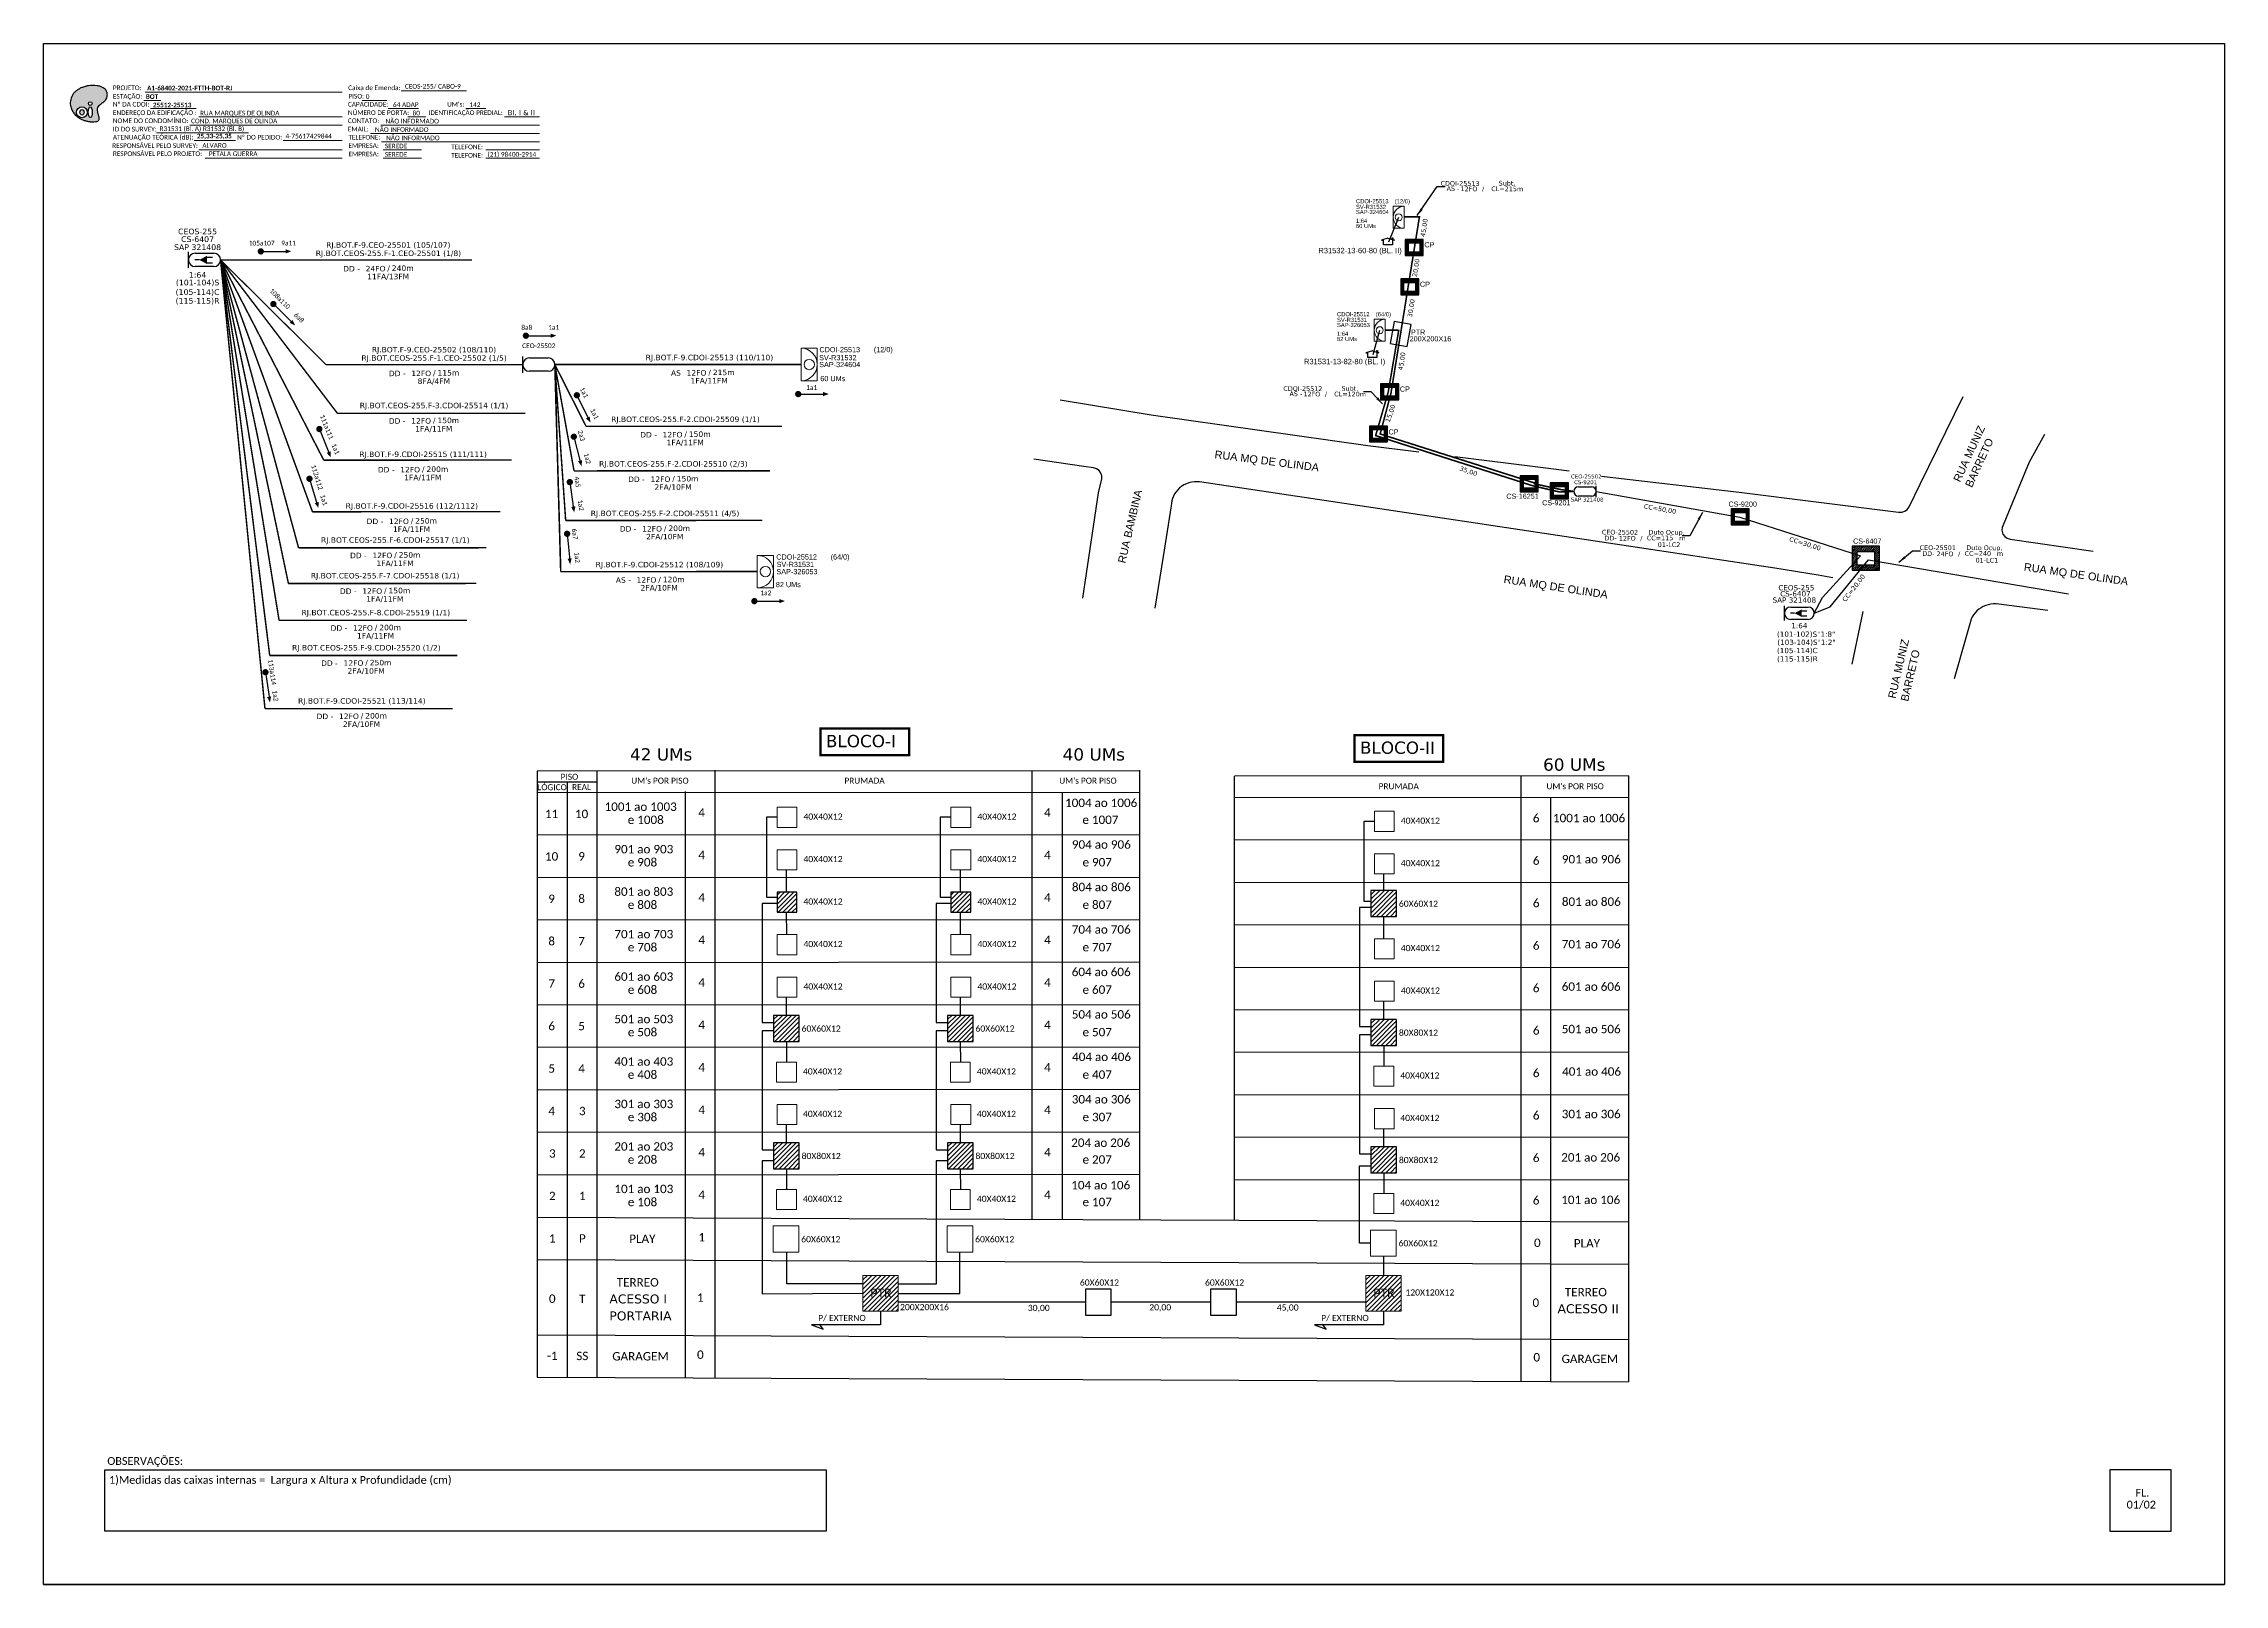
# Model space of a CAD drawing. Extents: x -4 to 1788, y 1 to 595.
# Drawn here: x -4 to 837, y 1 to 595 of the extents above; entities that cross this region are included whole.
import ezdxf
from ezdxf.enums import TextEntityAlignment as Align

# ---------------------------------------------------------------- set-up
doc = ezdxf.new("R2010")
doc.units = 0
for name, color, linetype in [('10.1-Caixas Subterrâneas', 5, 'Continuous'), ('20.4-CEOS', 1, 'Continuous'), ('20.5-CEO', 1, 'Continuous'), ('CAP a instalar', 1, 'Continuous'), ('celulas gpon', 7, 'Continuous'), ('label_cabos', 7, 'Continuous'), ('Legenda', 1, 'Continuous'), ('QUADRA', 7, 'Continuous'), ('SETA', 7, 'Continuous'), ('surveys', 7, 'Continuous'), ('surveys legendas', 7, 'Continuous')]:
    doc.layers.add(name, color=color, linetype=linetype)
for name, color, linetype, lineweight in [("20.0-LEGENDA DOS CDO'S", 1, 'Continuous', 0), ('20.1-CDO_INTERIOR', 1, 'Continuous', 0), ('40.1-ETIQUETAS', 1, 'Continuous', 20), ('Segmento Logradouro Texto', 251, 'Continuous', 0)]:
    doc.layers.add(name, color=color, linetype=linetype, lineweight=lineweight)
doc.layers.add('DROP DE CLIENTE', color=140, linetype='Continuous', plot=False)
doc.layers.add('EXTRA', color=50, linetype='Continuous', plot=False)
doc.styles.add('ARIAL', font='arial.ttf')
doc.styles.add('DIGICADE', font='arial.ttf')
doc.styles.add('MtXpl_Calibri', font='calibri.ttf')
doc.styles.add('siredit', font='verdana.ttf')
doc.styles.add('WMF-Calibri0', font='calibri.ttf')
doc.styles.add('WMF-Calibri1', font='calibrib.ttf')
doc.linetypes.add('FENCELINE1', pattern='A,0.25,-0.1,[133,ltypeshp.shx,S=0.1,R=0,X=-0.1,Y=0],-0.1,1', length=1.45)
doc.dimstyles.new('CC', dxfattribs={"dimtxt": 0.8, "dimasz": 2, "dimexe": 0.18, "dimexo": 0.0625, "dimgap": 0.09, "dimtad": 0, "dimdec": 0, "dimrnd": 1, "dimzin": 0, "dimdsep": 46, "dimtxsty": 'siredit', "dimblk": 'NONE', "dimcen": 0, "dimse1": 1, "dimse2": 1, "dimsd1": 1, "dimsd2": 1, "dimclrt": 7, "dimadec": 0, "dimazin": 0, "dimtfac": 1, "dimtdec": 0, "dimtofl": 0, "dimtmove": 0, "dimatfit": 3, "dimfxl": 0, "dimtolj": 1, "dimtzin": 0, "dimarcsym": 0})

# ---------------------------------------------------------------- blocks, each defined once
blk = doc.blocks.new('OI')
h = blk.add_hatch(color=40)
edge = h.paths.add_edge_path()
edge.add_spline(control_points=[(4.35, -0.67), (3.92, -0.99), (3.26, -1.5), (2.81, -2.59), (2.9, -3.5), (3.06, -4.27), (3.31, -4.85), (3.37, -5.39), (3.4, -5.88), (3.2, -6.4), (2.54, -6.61), (1.65, -6.63), (0.55, -6.67), (-0.56, -6.42), (-1.61, -6.14), (-2.77, -5.61), (-3.92, -4.77), (-4.89, -3.7), (-5.34, -2.65), (-5.6, -1.94), (-5.85, -0.96), (-5.71, 0.47), (-5.1, 2.02), (-4.14, 3.02), (-3.3, 3.61), (-2.37, 4.16), (-1.36, 4.44), (-0.56, 4.7), (0.79, 4.85), (2.24, 4.97), (3.79, 4.57), (4.67, 4.21), (5.44, 3.65), (5.76, 2.99), (6.03, 2.21), (6.01, 1.46), (5.72, 0.64), (5.31, 0.08), (4.88, -0.38), (4.51, -0.55), (4.35, -0.67)], knot_values=[0, 0, 0, 0, 1.60434, 2.417191, 3.427595, 4.282808, 4.776746, 5.304182, 5.888771, 6.258406, 6.858137, 7.79129, 8.986195, 10.124242, 11.187857, 12.242908, 13.953784, 15.414161, 16.515391, 17.349188, 17.675853, 19.552021, 21.515531, 22.568638, 23.63245, 24.621084, 25.782718, 26.745347, 27.142653, 29.870543, 31.004649, 31.921532, 32.709589, 33.801391, 34.042471, 35.192333, 35.971461, 36.628871, 37.254359, 37.836911, 37.836911, 37.836911, 37.836911], degree=3, periodic=0)
h.paths.add_polyline_path([(1.13, -0.87, -1), (-0.04, -0.87, -1)], flags=16)
edge = h.paths.add_edge_path(flags=16)
edge.add_ellipse((0.56, -3.59), major_axis=(-0.02, 1.71), ratio=0.361305, start_angle=0, end_angle=360)
h.paths.add_polyline_path([(-0.36, -3.62, -1), (-3.8, -3.62, -1)], flags=16)
edge = h.paths.add_edge_path(flags=0)
edge.add_ellipse((-2.08, -3.62), major_axis=(0, 0.885), ratio=0.758294, start_angle=0, end_angle=360)
at = {"color": 40}
for centre, radius in [((-2.08, -3.62), 1.72), ((0.54, -0.87), 0.587)]:
    blk.add_circle(centre, radius, dxfattribs=at)
blk.add_ellipse((-2.08, -3.62), major_axis=(0, 0.885), ratio=0.758294, start_param=-3.141592653589792, end_param=3.141592653589792, dxfattribs=at)
blk.add_ellipse((0.56, -3.59), major_axis=(-0.02, 1.71), ratio=0.361305, dxfattribs=at)
at = {"color": 40, "start_tangent": (-0.800898, -0.598801), "end_tangent": (-0.800898, -0.598801)}
blk.add_spline([(4.35, -0.67), (3.2, -1.78), (2.9, -2.54), (2.92, -3.55), (3.12, -4.38), (3.28, -4.85), (3.37, -5.37), (3.35, -5.95), (3.2, -6.29), (2.66, -6.55), (1.73, -6.63), (0.54, -6.62), (-0.58, -6.41), (-1.6, -6.11), (-2.56, -5.67), (-3.95, -4.67), (-4.89, -3.56), (-5.37, -2.56), (-5.64, -1.78), (-5.72, -1.46), (-5.63, 0.42), (-4.84, 2.22), (-4.13, 2.99), (-3.27, 3.62), (-2.4, 4.09), (-1.3, 4.47), (-0.37, 4.72), (0.02, 4.77), (2.75, 4.8), (3.85, 4.53), (4.69, 4.16), (5.31, 3.68), (5.85, 2.73), (5.93, 2.5), (5.94, 1.35), (5.67, 0.62), (5.29, 0.08), (4.84, -0.36), (4.35, -0.67)], degree=3, dxfattribs=at)
blk = doc.blocks.new('SURVEY_SURVEY')
for p, q in [((0, 0.0000127), (-0.0000126, 0.000009)), ((-0.0000126, 0.000009), (-0.0000086, 0.000009)), ((-0.0000086, 0), (-0.0000086, 0.000009)), ((0.0000086, 0), (-0.0000086, 0)), ((0, 0.0000127), (0.0000126, 0.000009)), ((0.0000084, 0.0000132), (0.0000098, 0.0000132)), ((0.0000084, 0.0000103), (0.0000084, 0.0000132)), ((0.0000126, 0.000009), (0.0000086, 0.000009)), ((0.0000086, 0.000009), (0.0000086, 0)), ((0.0000098, 0.0000132), (0.0000098, 0.0000099))]:
    blk.add_line(p, q)
blk = doc.blocks.new('*U114')
at = {"layer": '20.4-CEOS', "color": 7, "style": 'siredit'}
for tag, p in [('FIBRAS_SPLITTER', (0, 0)), ('FIBRAS_TOP_C', (0, -4.13)), ('RESERVA_FINAIS', (0, -5.46))]:
    blk.add_attdef(tag, p, '', height=1.01, dxfattribs=at)
for tag, p, flags in [('QTDE', (0, -9.4), 1), ('ID_ATIVIDADE', (0, -6.77), 3), ('FATOR', (0, -8.09), 1), ('FID', (0, -10.71), 1)]:
    blk.add_attdef(tag, p, '', height=1.01, dxfattribs=dict(at, flags=flags))
blk = doc.blocks.new('*U115')
at = {"layer": '20.4-CEOS', "color": 7, "style": 'siredit'}
blk.add_attdef('FIBRAS_SPLITTER', (0, 0), '', height=1.01, dxfattribs=at)
for tag, p, flags in [('QTDE', (0, -4.11), 1), ('ID_ATIVIDADE', (0, -1.48), 3), ('FATOR', (0, -2.79), 1), ('FID', (0, -5.42), 1)]:
    blk.add_attdef(tag, p, '', height=1.01, dxfattribs=dict(at, flags=flags))
blk = doc.blocks.new('LEGENDA DOS CABOS')
at = {"layer": 'EXTRA', "color": 0, "style": 'siredit'}
for tag, p in [('ID', (4.6, 0.97)), ('XX', (9.03, 0.97))]:
    blk.add_attdef(tag, text='', height=0.48, rotation=359.69, dxfattribs=at).set_placement(p, align=Align.MIDDLE_CENTER)
at = {"layer": 'Legenda', "color": 0, "style": 'siredit'}
for tag, p in [('TIPO_CABO', (1.31, 0)), ('CABO', (4.69, -0.05)), ('/', (6.81, -0.05)), ('METROS', (10.03, -0.05))]:
    blk.add_attdef(tag, text='', height=0.8, rotation=359.69, dxfattribs=at).set_placement(p, align=Align.MIDDLE_CENTER)
blk = doc.blocks.new('_None')
blk = doc.blocks.new('Inst CB DT OCUP CFOA-SM-DD-G-24')
at = {"layer": 'label_cabos', "color": 0, "style": 'siredit'}
for tag, flags, p in [('ID_ATIVIDADE', 3, (1.31, 2.67)), ('FATOR', 1, (11.56, 2.55))]:
    blk.add_attdef(tag, text='', height=1, rotation=359.69, dxfattribs=dict(at, flags=flags)).set_placement(p, align=Align.MIDDLE_CENTER)
for tag, p in [('TIPO_CABO', (1.11, 0)), ('DESTINO_CABO', (3.13, 1.26)), ('CABO', (4.69, -0.05)), ('/', (7.71, -0.05)), ('LANCE', (10.41, 0.02)), ('TIPO_CABO', (13.11, 1.24)), ('UND', (16.46, 0)), ('FID', (13.65, -1.41))]:
    blk.add_attdef(tag, text='', height=1, rotation=359.69, dxfattribs=at).set_placement(p, align=Align.MIDDLE_CENTER)
blk.add_attdef('QTDE', (11.93, -0.45), '', height=1, rotation=359.69, dxfattribs=at)
blk = doc.blocks.new('Inst CB DT OCUP CFOA-SM-DD-S-12')
at = {"layer": 'label_cabos', "color": 0, "style": 'siredit'}
for tag, flags, p in [('ID_ATIVIDADE', 3, (1.31, 2.67)), ('FATOR', 1, (11.56, 2.55))]:
    blk.add_attdef(tag, text='', height=1, rotation=359.69, dxfattribs=dict(at, flags=flags)).set_placement(p, align=Align.MIDDLE_CENTER)
for tag, p in [('TIPO_CABO', (1.11, 0)), ('DESTINO_CABO', (3.13, 1.26)), ('CABO', (4.69, -0.05)), ('/', (7.71, -0.05)), ('LANCE', (10.41, 0.02)), ('TIPO_CABO', (13.11, 1.24)), ('UND', (16.46, 0)), ('FID', (13.65, -1.41))]:
    blk.add_attdef(tag, text='', height=1, rotation=359.69, dxfattribs=at).set_placement(p, align=Align.MIDDLE_CENTER)
blk.add_attdef('QTDE', (11.93, -0.45), '', height=1, rotation=359.69, dxfattribs=at)
blk = doc.blocks.new('*X98')
at = {"color": 0, "linetype": 'Continuous'}
for p, q in [((-1.25, 0.34099), (-0.49099, 1.1)), ((-1.25, 0.517767), (-0.667767, 1.1)), ((-1.25, 0.694544), (-0.844544, 1.1)), ((-1.25, 0.87132), (-1.02132, 1.1)), ((-1.25, 1.048097), (-1.198097, 1.1)), ((-1.25, 0.164214), (-0.8035, 0.610714)), ((-1.25, -0.012563), (-0.8035, 0.433937)), ((-1.25, -0.18934), (-0.8035, 0.25716)), ((-1.25, -0.366117), (-0.8035, 0.080383)), ((-0.789214, 0.625), (-0.314214, 1.1)), ((-0.612437, 0.625), (-0.137437, 1.1)), ((-0.43566, 0.625), (0.03934, 1.1)), ((-0.258883, 0.625), (0.216117, 1.1)), ((-0.082107, 0.625), (0.392893, 1.1)), ((0.09467, 0.625), (0.56967, 1.1)), ((0.271447, 0.625), (0.746447, 1.1)), ((0.448223, 0.625), (0.923223, 1.1)), ((0.625, 0.625), (1.1, 1.1)), ((0.801777, 0.625), (1.25, 1.073223)), ((0.8035, 0.449947), (1.25, 0.896447)), ((0.8035, 0.27317), (1.25, 0.71967)), ((0.8035, 0.096393), (1.25, 0.542893)), ((0.8035, -0.080383), (1.25, 0.366117)), ((0.8035, -0.25716), (1.25, 0.18934)), ((0.8035, -0.433937), (1.25, 0.012563)), ((-1.25, -0.542893), (-0.8035, -0.096393)), ((-1.25, -0.71967), (-0.8035, -0.27317)), ((-1.25, -0.896447), (-0.8035, -0.449947)), ((-1.25, -1.073223), (-0.801777, -0.625)), ((-1.1, -1.1), (-0.625, -0.625)), ((-0.923223, -1.1), (-0.448223, -0.625)), ((-0.746447, -1.1), (-0.271447, -0.625)), ((-0.56967, -1.1), (-0.09467, -0.625)), ((-0.392893, -1.1), (0.082107, -0.625)), ((-0.216117, -1.1), (0.258883, -0.625)), ((-0.03934, -1.1), (0.43566, -0.625)), ((0.137437, -1.1), (0.612437, -0.625)), ((0.314214, -1.1), (0.789214, -0.625)), ((0.49099, -1.1), (1.25, -0.34099)), ((0.667767, -1.1), (1.25, -0.517767)), ((0.8035, -0.610714), (1.25, -0.164214)), ((0.844544, -1.1), (1.25, -0.694544)), ((1.02132, -1.1), (1.25, -0.87132)), ((1.198097, -1.1), (1.25, -1.048097))]:
    blk.add_line(p, q, dxfattribs=at)
blk = doc.blocks.new('ETIQUETA_RS5F')
at = {"layer": '40.1-ETIQUETAS', "color": 0, "style": 'siredit'}
blk.add_text('/', height=1.5, dxfattribs=at).set_placement((1.58, -1.95), align=Align.MIDDLE_RIGHT)
for tag, p in [('ETIQUETA_R_SECUNDARIA', (1.21, 2.1)), ('ETIQUETA_R_PRIMARIA', (1.21, 4.1)), ('F_ATIVAS/F_MORTAS', (1.14, -4.24))]:
    blk.add_attdef(tag, text='', height=1.5, dxfattribs=at).set_placement(p, align=Align.MIDDLE_CENTER)
for tag, p in [('TIPO_CABO', (-6.58, -2.12)), ('CAP_CABO', (0.4, -2.09))]:
    blk.add_attdef(tag, text='', height=1.5, dxfattribs=at).set_placement(p, align=Align.MIDDLE_RIGHT)
blk.add_attdef('METROS', text='', height=1.5, dxfattribs=at).set_placement((2.14, -1.95), align=Align.MIDDLE_LEFT)
for tag, p in [('FUSÃO_1', (0.85, -8.39)), ('FUSÃO_2', (0.85, -10.6)), ('FUSÃO_3', (0.85, -12.93)), ('FUSÃO_4', (0.85, -15.14)), ('FUSÃO_5', (0.85, -17.16))]:
    blk.add_attdef(tag, text='', height=1.5, dxfattribs=at).set_placement(p, align=Align.CENTER)

msp = doc.modelspace()

# ---------------------------------------------------------------- hatches: boundary and pattern name
h = msp.add_hatch()
h.set_pattern_fill('ANSI31', color=1, scale=10, style=0)
h.set_pattern_definition([(45, (-338.5213, -129.5909), (-0.8838835, 0.8838835), [])])
h.paths.add_polyline_path([(279.01, 260.36), (286.67, 260.36), (286.67, 268.13), (279.01, 268.13)])
h.paths.add_polyline_path([(285.18, 258.73), (285.18, 263.88)])
h = msp.add_hatch()
h.set_pattern_fill('ANSI31', color=1, scale=10, style=0)
h.set_pattern_definition([(45, (-271.4571, -129.5909), (-0.8838835, 0.8838835), [])])
h.paths.add_polyline_path([(346.07, 260.36), (353.73, 260.36), (353.73, 268.13), (346.07, 268.13)])
h.paths.add_polyline_path([(352.25, 258.73), (352.25, 263.88)])
h = msp.add_hatch()
h.set_pattern_fill('ANSI31', color=1, scale=10, style=0)
h.set_pattern_definition([(45, (-107.2515, -128.9466), (-0.8838835, 0.8838835), [])])
h.paths.add_polyline_path([(508.03, 258.73), (517.94, 258.73), (517.94, 268.78), (508.03, 268.78)])
h.paths.add_polyline_path([(516.45, 259.37), (516.45, 264.52)], flags=16)
h = msp.add_hatch()
h.set_pattern_fill('ANSI31', color=1, scale=10, style=0)
h.set_pattern_definition([(45, (-337.6025, -177.0894), (-0.8838835, 0.8838835), [])])
h.paths.add_polyline_path([(277.68, 210.59), (287.59, 210.59), (287.59, 220.63), (277.68, 220.63)])
h.paths.add_polyline_path([(286.1, 211.23), (286.1, 216.38)], flags=16)
h = msp.add_hatch()
h.set_pattern_fill('ANSI31', color=1, scale=10, style=0)
h.set_pattern_definition([(45, (-270.5382, -177.0894), (-0.8838835, 0.8838835), [])])
h.paths.add_polyline_path([(344.75, 210.59), (354.65, 210.59), (354.65, 220.63), (344.75, 220.63)])
h.paths.add_polyline_path([(353.17, 211.23), (353.17, 216.38)], flags=16)
h = msp.add_hatch()
h.set_pattern_fill('ANSI31', color=1, scale=10, style=0)
h.set_pattern_definition([(45, (-107.2489, -178.6572), (-0.8838835, 0.8838835), [])])
h.paths.add_polyline_path([(508.04, 209.02), (517.94, 209.02), (517.94, 219.06), (508.04, 219.06)])
h.paths.add_polyline_path([(516.46, 209.66), (516.46, 214.81)], flags=16)
h = msp.add_hatch()
h.set_pattern_fill('ANSI31', color=1, scale=10, style=0)
h.set_pattern_definition([(45, (-337.6025, -226.205), (-0.8838835, 0.8838835), [])])
h.paths.add_polyline_path([(277.68, 161.48), (287.59, 161.48), (287.59, 171.52), (277.68, 171.52)])
h.paths.add_polyline_path([(286.1, 162.11), (286.1, 167.26)], flags=16)
h = msp.add_hatch()
h.set_pattern_fill('ANSI31', color=1, scale=10, style=0)
h.set_pattern_definition([(45, (-270.5382, -226.205), (-0.8838835, 0.8838835), [])])
h.paths.add_polyline_path([(344.75, 161.48), (354.65, 161.48), (354.65, 171.52), (344.75, 171.52)])
h.paths.add_polyline_path([(353.17, 162.11), (353.17, 167.26)], flags=16)
h = msp.add_hatch()
h.set_pattern_fill('ANSI31', color=1, scale=10, style=0)
h.set_pattern_definition([(45, (-107.2489, -227.7729), (-0.8838835, 0.8838835), [])])
h.paths.add_polyline_path([(508.04, 159.91), (517.94, 159.91), (517.94, 169.95), (508.04, 169.95)])
h.paths.add_polyline_path([(516.46, 160.54), (516.46, 165.69)], flags=16)
h = msp.add_hatch()
h.set_pattern_fill('ANSI31', color=1, scale=10, style=0)
h.set_pattern_definition([(45, (-299.5293, -277.3306), (-0.8838835, 0.8838835), [])])
h.paths.add_polyline_path([(312.09, 106.63), (325.66, 106.63), (325.66, 120.39), (312.09, 120.39)])
h.paths.add_polyline_path([(314.09, 110.99), (324.18, 110.99), (324.18, 116.14), (314.09, 116.14)], flags=24)
h = msp.add_hatch()
h.set_pattern_fill('ANSI31', color=1, scale=10, style=0)
h.set_pattern_definition([(45, (-105.5514, -277.3306), (-0.8838835, 0.8838835), [])])
h.paths.add_polyline_path([(506.07, 106.63), (519.64, 106.63), (519.64, 120.39), (506.07, 120.39)])
h.paths.add_polyline_path([(508.07, 110.99), (518.15, 110.99), (518.15, 116.14), (508.07, 116.14)], flags=24)

# ---------------------------------------------------------------- linework, layer by layer
msp.add_line((-3.83, 1.26), (837.17, 1.26))
at = {"color": 7}
for points in [[(-3.83, 595.26), (837.17, 595.26), (837.17, 1.26), (-3.83, 1.26)], [(407.87, 115.09), (397.97, 115.09), (397.97, 105.05), (407.87, 105.05)], [(456.14, 115.09), (446.23, 115.09), (446.23, 105.05), (456.14, 105.05)]]:
    msp.add_lwpolyline(points, close=True, dxfattribs=at)
at = {"color": 7, "lineweight": 0}
for points in [[(34.76, 573.3), (41.31, 573.3)], [(35.28, 576.58), (111.25, 576.58)], [(119.05, 573.34), (128.53, 573.34)], [(134.09, 577.07), (159.22, 577.07)], [(37.42, 570.23), (55.02, 570.23)], [(52.58, 563.88), (111.25, 563.88)], [(55.99, 566.99), (111.25, 566.99)], [(126.21, 563.88), (187.44, 563.88)], [(129.1, 570.23), (140.71, 570.23)], [(136.68, 566.99), (143.62, 566.99)], [(159.04, 570.23), (166.7, 570.23)], [(173.85, 566.99), (187.41, 566.99)], [(39.74, 560.82), (75.23, 560.82)], [(54.28, 557.85), (70.13, 557.85)], [(88.51, 557.85), (111.27, 557.85)], [(122.17, 560.64), (187.44, 560.64)], [(126.46, 557.41), (187.44, 557.41)], [(55.99, 554.29), (111.25, 554.29)], [(58.48, 551.06), (111.25, 551.06)], [(127.07, 554.29), (141.86, 554.29)], [(127.07, 551.06), (141.86, 551.06)], [(166.67, 554.29), (187.44, 554.29)], [(166.67, 551.06), (187.44, 551.06)]]:
    msp.add_lwpolyline(points, dxfattribs=at)
at = {"const_width": 1.21}
for points in [[(79.31, 515.15, 1), (80.52, 515.15, 1)], [(84.35, 495.3, 1), (85.21, 494.45, 1)], [(181.55, 482.65, 1), (182.76, 482.65, 1)], [(201.54, 460.24, 1), (202.08, 459.16, 1)], [(286.58, 460.15, 1), (287.79, 460.15, 1)], [(102.28, 447.23, 1), (102.73, 446.1, 1)], [(200.48, 444.31, 1), (200.79, 443.14, 1)], [(98.52, 428.1, 1), (98.87, 426.94, 1)], [(199.01, 426.82, 1), (199.18, 425.62, 1)], [(197.99, 406.88, 1), (198.11, 405.68, 1)], [(269.67, 380.32, 1), (270.88, 380.32, 1)], [(81.63, 353.52, 1), (81.8, 352.32, 1)]]:
    msp.add_lwpolyline(points, format="xyb", close=True, dxfattribs=at)
at = {"color": 5}
msp.add_lwpolyline([(515.49, 479.61), (522.06, 478.43), (523.6, 486.98), (517.03, 488.16)], close=True, dxfattribs=at)
at = {"color": 0}
for points in [[(418.93, 314.94), (186.54, 314.77)], [(607.42, 312.97), (455.42, 312.84)], [(186.54, 310.65), (209.69, 310.65)], [(186.54, 306.54), (418.93, 306.71)], [(455.42, 304.62), (607.42, 304.74)]]:
    msp.add_lwpolyline(points, dxfattribs=at)
for points in [[(186.54, 314.77), (186.55, 81.13)], [(209.7, 81.03), (209.69, 314.77)], [(255.15, 80.85), (255.14, 315.12)], [(377.35, 142.04), (377.34, 314.91)], [(418.94, 141.87), (418.93, 315.12)], [(455.43, 141.72), (455.42, 312.84)], [(565.83, 312.97), (565.84, 79.5)], [(607.42, 312.97), (607.43, 79.33)], [(198.11, 310.65), (198.13, 81.08)], [(243.57, 306.89), (243.58, 80.89)], [(388.91, 306.69), (388.92, 142)], [(577.41, 79.45), (577.4, 304.74)], [(186.54, 290.17), (418.93, 290.34)], [(455.42, 288.25), (607.42, 288.37)], [(186.55, 273.8), (418.94, 273.97)], [(455.43, 271.88), (607.43, 272)], [(186.55, 257.43), (418.94, 257.6)], [(455.43, 255.5), (607.43, 255.63)], [(186.55, 241.05), (418.94, 241.23)], [(455.43, 239.13), (607.43, 239.26)], [(186.55, 224.68), (418.94, 224.85)], [(455.43, 222.76), (607.43, 222.89)], [(186.55, 208.31), (418.94, 208.48)], [(455.43, 206.39), (607.43, 206.51)], [(186.55, 191.94), (418.94, 192.11)], [(455.43, 190.02), (607.43, 190.14)], [(186.55, 175.57), (418.94, 175.74)], [(455.43, 173.64), (607.43, 173.77)], [(186.55, 159.2), (418.94, 159.37)], [(455.43, 157.27), (607.43, 157.4)], [(186.55, 142.82), (607.43, 141.03)], [(186.55, 126.45), (607.43, 124.65)], [(186.55, 97.5), (607.43, 95.7)], [(186.55, 81.13), (607.43, 79.33)]]:
    msp.add_lwpolyline(points)
at = {"color": 3}
for points in [[(279, 296.99), (274.9, 296.99), (274.9, 266.18), (279.01, 266.18)], [(346.07, 296.99), (341.96, 296.99), (341.96, 266.18), (346.07, 266.18)], [(509.36, 295.42), (505.25, 295.42), (505.25, 264.61), (508.03, 264.61)], [(282.63, 268.13), (282.63, 276.73)], [(349.7, 268.13), (349.7, 276.73)], [(512.99, 268.78), (512.99, 275.17)], [(279.01, 263.78), (273.29, 263.78), (273.29, 217.88), (277.68, 217.88)], [(346.07, 263.78), (340.35, 263.78), (340.35, 217.88), (344.75, 217.88)], [(508.03, 262.21), (503.64, 262.21), (503.64, 216.31), (508.04, 216.31)], [(282.84, 251.76), (282.63, 260.36)], [(349.7, 251.76), (349.7, 260.36)], [(512.99, 250.19), (512.99, 258.73)], [(282.64, 220.63), (282.64, 227.62)], [(349.7, 220.63), (349.7, 227.62)], [(512.99, 219.06), (512.99, 226.05)], [(277.68, 214.67), (273.29, 214.67), (273.29, 168.76), (277.68, 168.76)], [(282.63, 210.59), (282.63, 202.64)], [(344.75, 214.67), (340.35, 214.67), (340.35, 168.76), (344.75, 168.76)], [(349.69, 210.59), (349.7, 202.64)], [(508.04, 213.1), (503.64, 213.1), (503.64, 167.19), (508.04, 167.19)], [(512.98, 209.02), (512.99, 201.08)], [(282.64, 171.52), (282.64, 178.5)], [(349.7, 171.52), (349.7, 178.5)], [(512.99, 169.95), (512.99, 176.93)], [(277.68, 164.6), (273.29, 164.6), (273.29, 113.26), (312.09, 113.51)], [(282.63, 161.48), (282.63, 153.53)], [(344.75, 164.6), (340.35, 164.6), (340.35, 117), (325.66, 117)], [(349.69, 161.48), (349.7, 153.53)], [(507.9, 132.84), (503.64, 132.84), (503.64, 162.66), (508.04, 162.66)], [(512.98, 159.91), (512.99, 151.96)], [(312.09, 117.1), (282.77, 117.1), (282.77, 129.39)], [(325.66, 113.4), (349.56, 113.4), (349.56, 129.39)], [(512.85, 127.82), (512.85, 120.39)], [(397.97, 110.07), (325.66, 110.07)], [(446.23, 110.07), (407.87, 110.07)], [(506.07, 110.07), (456.14, 110.07)]]:
    msp.add_lwpolyline(points, dxfattribs=at)
at = {"lineweight": 0}
for points in [[(286.67, 300.87), (279, 300.87), (279, 293.11), (286.67, 293.11)], [(353.73, 300.87), (346.07, 300.87), (346.07, 293.11), (353.73, 293.11)], [(517.02, 299.31), (509.36, 299.31), (509.36, 291.54), (517.02, 291.54)], [(286.67, 284.5), (279.01, 284.5), (279.01, 276.73), (286.67, 276.73)], [(353.73, 284.5), (346.07, 284.5), (346.07, 276.73), (353.73, 276.73)], [(517.02, 282.93), (509.36, 282.93), (509.36, 275.17), (517.02, 275.17)], [(286.67, 251.76), (279.01, 251.76), (279.01, 243.99), (286.67, 243.99)], [(353.73, 251.76), (346.07, 251.76), (346.07, 243.99), (353.73, 243.99)], [(517.02, 250.19), (509.36, 250.19), (509.36, 242.42), (517.02, 242.42)], [(286.67, 235.39), (279.01, 235.39), (279.01, 227.62), (286.67, 227.62)], [(353.74, 235.39), (346.07, 235.39), (346.07, 227.62), (353.74, 227.62)], [(517.02, 233.82), (509.36, 233.82), (509.36, 226.05), (517.02, 226.05)], [(286.47, 202.64), (278.8, 202.64), (278.8, 194.87), (286.47, 194.87)], [(353.53, 202.64), (345.87, 202.64), (345.87, 194.87), (353.53, 194.87)], [(516.82, 201.08), (509.16, 201.08), (509.16, 193.31), (516.82, 193.31)], [(286.67, 186.27), (279.01, 186.27), (279.01, 178.5), (286.67, 178.5)], [(353.74, 186.27), (346.07, 186.27), (346.07, 178.5), (353.74, 178.5)], [(517.02, 184.7), (509.36, 184.7), (509.36, 176.93), (517.02, 176.93)], [(286.47, 153.53), (278.8, 153.53), (278.8, 145.76), (286.47, 145.76)], [(353.53, 153.53), (345.87, 153.53), (345.87, 145.76), (353.53, 145.76)], [(516.82, 151.96), (509.16, 151.96), (509.16, 144.19), (516.82, 144.19)], [(287.45, 139.43), (277.55, 139.43), (277.55, 129.39), (287.45, 129.39)], [(354.52, 139.43), (344.61, 139.43), (344.61, 129.39), (354.52, 129.39)], [(517.81, 137.86), (507.9, 137.86), (507.9, 127.82), (517.81, 127.82)]]:
    msp.add_lwpolyline(points, close=True, dxfattribs=at)
at = {"color": 1}
for points in [[(286.67, 268.13), (279.01, 268.13), (279.01, 260.36), (286.67, 260.36)], [(353.73, 268.13), (346.07, 268.13), (346.07, 260.36), (353.73, 260.36)], [(517.94, 268.78), (508.03, 268.78), (508.03, 258.73), (517.94, 258.73)], [(287.59, 220.63), (277.68, 220.63), (277.68, 210.59), (287.59, 210.59)], [(354.65, 220.63), (344.75, 220.63), (344.75, 210.59), (354.65, 210.59)], [(517.94, 219.06), (508.04, 219.06), (508.04, 209.02), (517.94, 209.02)], [(287.59, 171.52), (277.68, 171.52), (277.68, 161.48), (287.59, 161.48)], [(354.65, 171.52), (344.75, 171.52), (344.75, 161.48), (354.65, 161.48)], [(517.94, 169.95), (508.04, 169.95), (508.04, 159.91), (517.94, 159.91)]]:
    msp.add_lwpolyline(points, close=True, dxfattribs=at)
at = {"color": 1, "lineweight": 0}
for points in [[(312.09, 120.39), (325.66, 120.39), (325.66, 106.63), (312.09, 106.63)], [(506.07, 120.39), (519.64, 120.39), (519.64, 106.63), (506.07, 106.63)]]:
    msp.add_lwpolyline(points, close=True, dxfattribs=at)
at = {"color": 1}
for points in [[(318.88, 106.63), (318.88, 101.3), (292.34, 101.3)], [(292.34, 101.3), (296.75, 99.7)], [(296.75, 99.7), (295.35, 101.53)], [(512.85, 106.63), (512.85, 101.3), (486.32, 101.3)], [(486.32, 101.3), (490.73, 99.7)], [(490.73, 99.7), (489.32, 101.53)]]:
    msp.add_lwpolyline(points, dxfattribs=at)
at = {"color": 0}
for points in [[(19.73, 45.46), (297.98, 45.46), (297.98, 21.75), (19.73, 21.75)], [(816.67, 45.46), (792.97, 45.46), (792.97, 21.75), (816.67, 21.75)]]:
    msp.add_lwpolyline(points, close=True, dxfattribs=at)
at = {"layer": '10.1-Caixas Subterrâneas', "color": 30}
for p, q in [((521.22, 519.73), (521.22, 513.6)), ((528.19, 519.73), (521.22, 519.73)), ((521.22, 513.6), (528.19, 513.6)), ((522.47, 514.92), (522.47, 518.41)), ((522.47, 518.41), (526.94, 518.41)), ((526.94, 514.92), (522.47, 514.92)), ((526.94, 518.41), (526.94, 514.92)), ((528.19, 513.6), (528.19, 519.73)), ((519.53, 504.53), (519.53, 498.4)), ((526.49, 504.53), (519.53, 504.53)), ((519.53, 498.4), (526.49, 498.4)), ((520.77, 499.73), (520.77, 503.21)), ((520.77, 503.21), (525.25, 503.21)), ((525.25, 499.73), (520.77, 499.73)), ((525.25, 503.21), (525.25, 499.73)), ((526.49, 498.4), (526.49, 504.53)), ((511.77, 464.11), (511.77, 457.98)), ((518.74, 464.11), (511.77, 464.11)), ((513.02, 459.3), (513.02, 462.79)), ((513.02, 462.79), (517.5, 462.79)), ((517.5, 462.79), (517.5, 459.3)), ((518.74, 457.98), (518.74, 464.11)), ((511.77, 457.98), (518.74, 457.98)), ((517.5, 459.3), (513.02, 459.3)), ((507.45, 447.83), (507.45, 441.7)), ((514.42, 447.83), (507.45, 447.83)), ((508.7, 443.03), (508.7, 446.51)), ((508.7, 446.51), (513.17, 446.51)), ((513.17, 446.51), (513.17, 443.03)), ((514.42, 441.7), (514.42, 447.83)), ((507.45, 441.7), (514.42, 441.7)), ((513.17, 443.03), (508.7, 443.03)), ((565.6, 428.63), (565.6, 422.5)), ((572.57, 428.63), (565.6, 428.63)), ((565.6, 422.5), (572.57, 422.5)), ((566.84, 423.82), (566.84, 427.3)), ((566.84, 427.3), (571.32, 427.3)), ((571.32, 423.82), (566.84, 423.82)), ((571.32, 427.3), (571.32, 423.82)), ((572.57, 422.5), (572.57, 428.63)), ((577.21, 425.89), (577.21, 419.76)), ((584.18, 425.89), (577.21, 425.89)), ((578.46, 421.08), (578.46, 424.56)), ((578.46, 424.56), (582.94, 424.56)), ((582.94, 421.08), (578.46, 421.08)), ((582.94, 424.56), (582.94, 421.08)), ((584.18, 419.76), (584.18, 425.89)), ((577.21, 419.76), (584.18, 419.76)), ((646.97, 415.86), (646.97, 409.73)), ((653.93, 415.86), (646.97, 415.86)), ((648.21, 411.06), (648.21, 414.54)), ((648.21, 414.54), (652.69, 414.54)), ((652.69, 414.54), (652.69, 411.06)), ((653.93, 409.73), (653.93, 415.86)), ((646.97, 409.73), (653.93, 409.73)), ((652.69, 411.06), (648.21, 411.06)), ((693.66, 401.47), (693.66, 392.26)), ((704.12, 401.47), (693.66, 401.47)), ((695.53, 394.25), (695.53, 399.48)), ((695.53, 399.48), (702.25, 399.48)), ((702.25, 399.48), (702.25, 394.25)), ((704.12, 392.26), (704.12, 401.47)), ((693.66, 392.26), (704.12, 392.26)), ((702.25, 394.25), (695.53, 394.25))]:
    msp.add_line(p, q, dxfattribs=at)
at = {"layer": '20.1-CDO_INTERIOR', "color": 1, "lineweight": 18}
for points in [[(516.63, 524.07), (516.63, 532.57), (520.88, 532.57), (520.88, 524.07)], [(509.31, 480.51), (509.3, 489.01), (513.55, 489.02), (513.56, 480.52)], [(294.54, 465.29), (294.54, 477.79), (288.29, 477.79), (288.29, 465.29)], [(277.65, 385.46), (277.65, 397.96), (271.4, 397.96), (271.4, 385.46)]]:
    msp.add_lwpolyline(points, close=True, dxfattribs=at)
for centre, radius in [((518.75, 528.32), 1.36), ((511.43, 484.77), 1.36), ((291.42, 471.54), 2), ((274.53, 391.71), 2)]:
    msp.add_circle(centre, radius, dxfattribs=at)
for centre, radius, start, end in [((520.88, 528.32), 4.25, 90.02759, 270.02759), ((513.56, 484.77), 4.25, 90.02759, 270.02759), ((288.29, 471.54), 6.25, 270, 90), ((271.4, 391.71), 6.25, 270, 90)]:
    msp.add_arc(centre, radius, start, end, dxfattribs=at)
at = {"layer": '20.4-CEOS', "color": 7}
for p, q in [((54.6, 514.46), (61.82, 514.46)), ((61.82, 509.31), (54.6, 509.31)), ((669.91, 378.06), (676.6, 378.06)), ((676.6, 373.29), (669.91, 373.29))]:
    msp.add_line(p, q, dxfattribs=at)
at = {"layer": '20.4-CEOS', "color": 5}
for p, q in [((183.52, 474.09), (190.75, 474.09)), ((190.75, 468.93), (183.52, 468.93))]:
    msp.add_line(p, q, dxfattribs=at)
at = {"layer": '20.4-CEOS', "color": 7}
for points in [[(52.02, 508.78), (52.02, 514.99)], [(56.22, 511.88), (54.48, 511.88)], [(59.07, 512.9), (61.26, 512.9)], [(59.07, 510.76), (61.26, 510.76)], [(667.53, 372.8), (667.53, 378.55)], [(671.41, 375.68), (669.8, 375.68)], [(674.05, 376.62), (676.08, 376.62)], [(674.05, 374.64), (676.08, 374.64)]]:
    msp.add_lwpolyline(points, dxfattribs=at)
for points in [[(56.22, 511.88, 0, 3.18, 0), (59.2, 511.88, 3.18, 3.18, 0)], [(671.41, 375.68, 0, 2.94, 0), (674.17, 375.68, 2.94, 2.94, 0)]]:
    msp.add_lwpolyline(points, format="xyseb", dxfattribs=at)
at = {"layer": '20.4-CEOS', "color": 5}
msp.add_lwpolyline([(180.94, 468.4), (180.94, 474.62)], dxfattribs=at)
at = {"layer": '20.4-CEOS', "color": 7}
for centre, radius, start, end in [((54.6, 511.88), 2.58, 90, 270), ((61.82, 511.88), 2.58, 270, 90), ((669.91, 375.68), 2.38, 90, 270), ((676.6, 375.68), 2.38, 270, 90)]:
    msp.add_arc(centre, radius, start, end, dxfattribs=at)
at = {"layer": '20.4-CEOS', "color": 5}
for centre, start, end in [((183.52, 471.51), 90, 270), ((190.75, 471.51), 270, 90)]:
    msp.add_arc(centre, 2.58, start, end, dxfattribs=at)
at = {"layer": '20.5-CEO', "color": 5}
for p, q in [((588.03, 424.43), (593.07, 424.43)), ((593.07, 420.84), (588.03, 420.84))]:
    msp.add_line(p, q, dxfattribs=at)
msp.add_lwpolyline([(594.86, 420.47), (594.86, 424.8)], dxfattribs=at)
for centre, start, end in [((588.03, 422.63), 90, 270), ((593.07, 422.63), 270, 90)]:
    msp.add_arc(centre, 1.79, start, end, dxfattribs=at)
at = {"layer": 'CAP a instalar', "color": 7, "ltscale": 50}
for p, q in [((594.86, 422.63), (650.35, 412.71)), ((650.35, 412.71), (696.88, 397.85)), ((682.21, 381.71), (696.88, 397.85)), ((685.15, 378.15), (699.89, 396.22)), ((699.89, 396.22), (777, 383.19)), ((678.98, 375.68), (682.21, 381.71)), ((678.98, 375.68), (685.15, 378.15))]:
    msp.add_line(p, q, dxfattribs=at)
at = {"layer": 'CAP a instalar', "color": 1, "linetype": 'FENCELINE1', "ltscale": 7, "const_width": 0.611}
for points in [[(520.88, 528.49), (526.74, 528.49), (515.78, 460.56), (511.6, 444.77), (571.25, 425.84)], [(513.56, 484.77), (518.75, 484.74), (514.71, 460.94), (509.87, 444.16), (570.43, 424.8)], [(193.32, 471.51), (288.29, 471.54)], [(193.32, 471.51), (195.59, 391.68)], [(570.43, 424.8), (580.85, 422.4), (586.24, 422.63)], [(586.24, 422.63), (581.29, 423.34), (570.74, 425.63)], [(195.59, 391.68), (271.4, 391.71)]]:
    msp.add_lwpolyline(points, dxfattribs=at)
at = {"layer": 'CAP a instalar', "color": 8, "ltscale": 7, "const_width": 0.565}
for points in [[(64.4, 511.88), (109.47, 452.73)], [(64.4, 511.88), (104.2, 434.68)], [(64.4, 511.88), (99.85, 414.77)], [(64.4, 511.88), (94.49, 400.87)], [(64.4, 511.88), (90.57, 387.12)], [(64.4, 511.88), (86.98, 372.89)], [(83.36, 359.35), (64.4, 511.88)], [(193.32, 471.51), (205.38, 447.69)], [(193.32, 471.51), (200.73, 430.53)], [(193.32, 471.51), (197.5, 411.41)], [(109.47, 452.73), (181.89, 452.76)], [(205.38, 447.69), (280.96, 447.73)], [(104.2, 434.68), (176.64, 434.71)], [(200.73, 430.53), (276.27, 430.56)], [(99.85, 414.77), (172.3, 414.8)], [(197.5, 411.41), (273.31, 411.45)], [(94.49, 400.87), (166.91, 400.9)], [(90.57, 387.12), (163, 387.15)], [(86.98, 372.89), (159.43, 372.92)], [(83.31, 359.35), (155.73, 359.38)]]:
    msp.add_lwpolyline(points, dxfattribs=at)
at = {"layer": 'CAP a instalar', "color": 252, "ltscale": 7, "const_width": 0.565}
for points in [[(81.53, 338.84), (64.4, 511.88)], [(81.53, 338.84), (153.97, 338.87)]]:
    msp.add_lwpolyline(points, dxfattribs=at)
at = {"layer": 'CAP a instalar', "color": 7, "ltscale": 7, "const_width": 0.467}
for points in [[(64.4, 511.88), (161.37, 511.88)], [(64.4, 511.88), (105.1, 471.51)], [(105.1, 471.51), (180.94, 471.51)]]:
    msp.add_lwpolyline(points, dxfattribs=at)
at = {"layer": 'CAP a instalar', "color": 7, "linetype": 'Continuous', "ltscale": 5, "const_width": 0.876}
for points in [[(295.73, 331.23), (329.98, 331.22), (329.97, 320.93), (295.73, 320.94)], [(501.7, 328.68), (535.94, 328.67), (535.94, 318.38), (501.69, 318.39)]]:
    msp.add_lwpolyline(points, close=True, dxfattribs=at)
at = {"layer": 'DROP DE CLIENTE'}
for points in [[(514.96, 518.82), (518.75, 528.32)], [(508.95, 475.36), (511.43, 484.77)]]:
    msp.add_lwpolyline(points, dxfattribs=at)
at = {"layer": 'QUADRA', "color": 4}
for points in [[(388.25, 457.94), (423.35, 452.21), (506.85, 440.37), (526.57, 437.89)], [(719.91, 425.44), (736.4, 459.24)], [(767.78, 444.62), (761.89, 433.94), (751.47, 408.75), (751.32, 407.63), (751.75, 406.17), (752.47, 405.26), (753.45, 404.58), (754.61, 404.24), (786.54, 399.61)], [(396.9, 381.52), (398.37, 391), (403.04, 422.07), (404.24, 427.5), (404.24, 428.64), (403.9, 429.72), (403.18, 430.65), (402.2, 431.32), (401.06, 431.69), (397.31, 432.28), (378.1, 435.11)], [(396.9, 381.52), (398.37, 391), (403.04, 422.07), (404.24, 427.5), (404.24, 428.64), (403.9, 429.72), (403.18, 430.65), (402.2, 431.32), (401.06, 431.69), (397.31, 432.28), (378.1, 435.11)], [(540.43, 436.14), (574.42, 431.85)], [(574.42, 431.85), (584.49, 430.58)], [(686.2, 389.25), (680.55, 390.33), (663.79, 393.01), (540.64, 411.59), (441.91, 426.34), (440.88, 426.38), (439.82, 426.32), (438.81, 426.16), (437.8, 425.89), (436.85, 425.54), (435.92, 425.1), (435.05, 424.56), (434.26, 423.96), (433.53, 423.26), (432.89, 422.52), (432.34, 421.7), (431.86, 420.84), (431.5, 419.93), (431.24, 419.01), (431.1, 418.05), (431.05, 417.09), (427.98, 397.55), (424.72, 377.6)], [(597.02, 428.5), (650.04, 422.32)], [(650.04, 422.32), (711.55, 414.56), (712.78, 414.59), (713.92, 414.95), (714.89, 415.65), (715.63, 416.65), (719.91, 425.44)], [(769.07, 376.65), (750.14, 379.17), (749.13, 379.25), (748.1, 379.26), (747.08, 379.15), (746.09, 378.94), (745.12, 378.64), (744.19, 378.25), (743.32, 377.77), (742.49, 377.22), (741.73, 376.58), (741.06, 375.87), (740.47, 375.1), (739.95, 374.29), (739.55, 373.41), (739.23, 372.51), (737.45, 366.15)], [(693.67, 356.03), (697.9, 376.33)], [(737.45, 366.15), (733.02, 350.42)]]:
    msp.add_lwpolyline(points, dxfattribs=at)
at = {"layer": 'SETA'}
for points in [[(79.91, 515.15), (90.31, 515.15)], [(84.78, 494.88), (92.19, 487.57)], [(182.16, 482.65), (192.56, 482.65)], [(201.81, 459.7), (206.41, 450.37)], [(287.18, 460.15), (297.58, 460.15)], [(102.51, 446.67), (106.37, 437.01)], [(200.64, 443.72), (203.24, 433.65)], [(98.7, 427.52), (101.72, 417.56)], [(199.09, 426.22), (200.56, 415.92)], [(198.05, 406.28), (199.08, 395.93)], [(270.27, 380.32), (280.67, 380.32)], [(81.72, 352.92), (83.24, 342.63)]]:
    msp.add_lwpolyline(points, dxfattribs=at)
for points in [[(89.48, 515.98), (91.7, 515.17), (89.48, 514.36)], [(92.17, 488.74), (93.18, 486.61), (91.04, 487.59)], [(191.72, 483.48), (193.94, 482.67), (191.72, 481.86)], [(296.75, 460.97), (298.97, 460.17), (296.75, 459.36)], [(206.78, 451.48), (207.04, 449.14), (205.34, 450.77)], [(106.83, 438.09), (106.9, 435.73), (105.33, 437.49)], [(203.83, 434.66), (203.6, 432.32), (202.26, 434.26)], [(102.26, 418.6), (102.13, 416.25), (100.72, 418.13)], [(201.26, 416.86), (200.77, 414.56), (199.66, 416.64)], [(199.82, 396.84), (199.23, 394.55), (198.21, 396.68)], [(279.84, 381.14), (282.06, 380.34), (279.84, 379.53)], [(83.93, 343.58), (83.45, 341.27), (82.33, 343.34)]]:
    msp.add_solid(points, dxfattribs=at)

# ---------------------------------------------------------------- block references
at = {"color": 7, "xscale": 1.213923925163967, "yscale": 1.213923925163967, "zscale": 1.213923925163967, "rotation": 0.1532896023949059}
msp.add_blockref('OI', (13.47, 573.2), dxfattribs=at)
at = {"color": 0, "lineweight": 0}
ref = msp.add_blockref('Inst CB DT OCUP CFOA-SM-DD-S-12', (598.44, 404.63), dxfattribs=dict(at, xscale=1.800000000000001, yscale=1.800000000000001, zscale=1.800000000000001))
ref.add_attrib('DESTINO_CABO', 'CEO-25502', dxfattribs={"layer": 'label_cabos', "color": 0, "height": 1.8, "rotation": 359.69001, "style": 'siredit'}).set_placement((604.08, 406.9), align=Align.MIDDLE_CENTER)
ref.add_attrib('TIPO_CABO', 'Duto Ocup.', dxfattribs={"layer": 'label_cabos', "color": 0, "height": 1.8, "rotation": 359.69001, "style": 'siredit'}).set_placement((622.04, 406.87), align=Align.MIDDLE_CENTER)
ref.add_attrib('/', '/', dxfattribs={"layer": 'label_cabos', "color": 0, "height": 1.8, "rotation": 359.69001, "style": 'siredit'}).set_placement((612.33, 404.54), align=Align.MIDDLE_CENTER)
ref.add_attrib('FID', '01-LC2', dxfattribs={"layer": 'label_cabos', "color": 0, "height": 1.8, "rotation": 359.69001, "style": 'siredit'}).set_placement((623.01, 402.08), align=Align.MIDDLE_CENTER)
ref.add_attrib('LANCE', 'CC=', dxfattribs={"layer": 'label_cabos', "color": 0, "height": 1.8, "rotation": 359.69001, "style": 'siredit'}).set_placement((617.18, 404.67), align=Align.MIDDLE_CENTER)
ref.add_attrib('UND', 'm', dxfattribs={"layer": 'label_cabos', "color": 0, "height": 1.8, "rotation": 359.69001, "style": 'siredit'}).set_placement((628.08, 404.63), align=Align.MIDDLE_CENTER)
ref.add_attrib('CABO', '12FO', dxfattribs={"layer": 'label_cabos', "color": 0, "height": 1.8, "rotation": 359.69001, "style": 'siredit'}).set_placement((606.88, 404.54), align=Align.MIDDLE_CENTER)
ref.add_attrib('TIPO_CABO', 'DD-', dxfattribs={"layer": 'label_cabos', "color": 0, "height": 1.8, "rotation": 359.69001, "style": 'siredit'}).set_placement((600.44, 404.62), align=Align.MIDDLE_CENTER)
ref.add_attrib('QTDE', '115', (619.91, 403.81), dxfattribs={"layer": 'label_cabos', "color": 0, "height": 1.8, "rotation": 359.69001, "style": 'siredit'})
ref = msp.add_blockref('Inst CB DT OCUP CFOA-SM-DD-G-24', (721.01, 398.65), dxfattribs=dict(at, xscale=1.800000000000011, yscale=1.800000000000011, zscale=1.800000000000011))
ref.add_attrib('DESTINO_CABO', 'CEO-25501', dxfattribs={"layer": 'label_cabos', "color": 0, "height": 1.8, "rotation": 359.69001, "style": 'siredit'}).set_placement((726.64, 400.92), align=Align.MIDDLE_CENTER)
ref.add_attrib('TIPO_CABO', 'Duto Ocup.', dxfattribs={"layer": 'label_cabos', "color": 0, "height": 1.8, "rotation": 359.69001, "style": 'siredit'}).set_placement((744.6, 400.89), align=Align.MIDDLE_CENTER)
ref.add_attrib('/', '/', dxfattribs={"layer": 'label_cabos', "color": 0, "height": 1.8, "rotation": 359.69001, "style": 'siredit'}).set_placement((734.89, 398.55), align=Align.MIDDLE_CENTER)
ref.add_attrib('FID', '01-LC1', dxfattribs={"layer": 'label_cabos', "color": 0, "height": 1.8, "rotation": 359.69001, "style": 'siredit'}).set_placement((745.57, 396.1), align=Align.MIDDLE_CENTER)
ref.add_attrib('LANCE', 'CC=', dxfattribs={"layer": 'label_cabos', "color": 0, "height": 1.8, "rotation": 359.69001, "style": 'siredit'}).set_placement((739.74, 398.69), align=Align.MIDDLE_CENTER)
ref.add_attrib('UND', 'm', dxfattribs={"layer": 'label_cabos', "color": 0, "height": 1.8, "rotation": 359.69001, "style": 'siredit'}).set_placement((750.64, 398.65), align=Align.MIDDLE_CENTER)
ref.add_attrib('CABO', '24FO', dxfattribs={"layer": 'label_cabos', "color": 0, "height": 1.8, "rotation": 359.69001, "style": 'siredit'}).set_placement((729.44, 398.55), align=Align.MIDDLE_CENTER)
ref.add_attrib('TIPO_CABO', 'DD-', dxfattribs={"layer": 'label_cabos', "color": 0, "height": 1.8, "rotation": 359.69001, "style": 'siredit'}).set_placement((723.01, 398.64), align=Align.MIDDLE_CENTER)
ref.add_attrib('QTDE', '240', (742.48, 397.83), dxfattribs={"layer": 'label_cabos', "color": 0, "height": 1.8, "rotation": 359.69001, "style": 'siredit'})
at = {"layer": '10.1-Caixas Subterrâneas', "color": 30, "rotation": 180.0000000000622}
for p, xscale, yscale, zscale in [((524.71, 516.66), 2.786380839993184, 2.786380839993184, 5.572761679986368), ((523.01, 501.47), 2.786380839993184, 2.786380839993184, 5.572761679986368), ((515.26, 461.05), 2.786380839993184, 2.786380839993184, 5.572761679986368), ((510.94, 444.77), 2.786380839993184, 2.786380839993184, 5.572761679986368), ((569.08, 425.56), 2.786380839993184, 2.786380839993184, 5.572761679986368), ((580.7, 422.82), 2.786380839993184, 2.786380839993184, 5.572761679986368), ((650.45, 412.8), 2.786380839993184, 2.786380839993184, 5.572761679986368), ((698.89, 396.87), 4.184423460012677, 4.184423460012677, 8.368846920025353)]:
    msp.add_blockref('*X98', p, dxfattribs=dict(at, xscale=xscale, yscale=yscale, zscale=zscale))
at = {"layer": '20.4-CEOS', "color": 0, "lineweight": 0}
ref = msp.add_blockref('*U114', (664.63, 366.58), dxfattribs=dict(at, xscale=2, yscale=2, zscale=2))
ref.add_attrib('FIBRAS_SPLITTER', '(101-102)S"1:8"', (664.63, 366.58), dxfattribs={"color": 7, "height": 2.0194, "style": 'siredit'})
ref.add_attrib('FIBRAS_TOP_C', '(105-114)C', (664.63, 360.28), dxfattribs={"color": 7, "height": 2.019, "style": 'siredit'})
ref.add_attrib('RESERVA_FINAIS', '(115-115)R', (664.68, 357.06), dxfattribs={"color": 7, "height": 2.019, "style": 'siredit'})
at = {"layer": '20.4-CEOS', "color": 0, "lineweight": 0, "xscale": 2, "yscale": 2, "zscale": 2}
msp.add_blockref('*U115', (664.77, 363.45), dxfattribs=at).add_auto_attribs({'FIBRAS_SPLITTER': '(103-104)S"1:2"'})
at = {"layer": 'CAP a instalar', "color": 7, "linetype": 'FENCELINE1', "ltscale": 7}
ref = msp.add_blockref('ETIQUETA_RS5F', (127.48, 511.46), dxfattribs=dict(at, xscale=1.411343981848631, yscale=1.411343981848631, zscale=1.411343981848631))
ref.add_attrib('ETIQUETA_R_PRIMARIA', 'RJ.BOT.F-9.CEO-25501 (105/107)', dxfattribs={"layer": '40.1-ETIQUETAS', "color": 0, "height": 2.117, "style": 'siredit'}).set_placement((129.1, 517.64), align=Align.MIDDLE_CENTER)
ref.add_attrib('ETIQUETA_R_SECUNDARIA', 'RJ.BOT.CEOS-255.F-1.CEO-25501 (1/8)', dxfattribs={"layer": '40.1-ETIQUETAS', "color": 0, "height": 2.117, "style": 'siredit'}).set_placement((129.15, 514.43), align=Align.MIDDLE_CENTER)
ref.add_attrib('TIPO_CABO', 'DD -', dxfattribs={"layer": '40.1-ETIQUETAS', "color": 0, "height": 2.117, "style": 'siredit'}).set_placement((118.14, 508.48), align=Align.MIDDLE_RIGHT)
ref.add_attrib('CAP_CABO', '24FO', dxfattribs={"layer": '40.1-ETIQUETAS', "color": 0, "height": 2.117, "style": 'siredit'}).set_placement((128, 508.51), align=Align.MIDDLE_RIGHT)
ref.add_attrib('METROS', '240m', dxfattribs={"layer": '40.1-ETIQUETAS', "color": 0, "height": 2.117, "style": 'siredit'}).set_placement((130.46, 508.71), align=Align.MIDDLE_LEFT)
ref.add_attrib('F_ATIVAS/F_MORTAS', '11FA/13FM', dxfattribs={"layer": '40.1-ETIQUETAS', "color": 0, "height": 2.117, "style": 'siredit'}).set_placement((129.05, 505.47), align=Align.MIDDLE_CENTER)
ref = msp.add_blockref('ETIQUETA_RS5F', (145.09, 471.09), dxfattribs=dict(at, xscale=1.411343981848631, yscale=1.411343981848631, zscale=1.411343981848631))
ref.add_attrib('ETIQUETA_R_PRIMARIA', 'RJ.BOT.F-9.CEO-25502 (108/110)', dxfattribs={"layer": '40.1-ETIQUETAS', "color": 0, "height": 2.117, "style": 'siredit'}).set_placement((146.71, 477.27), align=Align.MIDDLE_CENTER)
ref.add_attrib('ETIQUETA_R_SECUNDARIA', 'RJ.BOT.CEOS-255.F-1.CEO-25502 (1/5)', dxfattribs={"layer": '40.1-ETIQUETAS', "color": 0, "height": 2.117, "style": 'siredit'}).set_placement((146.76, 474.06), align=Align.MIDDLE_CENTER)
ref.add_attrib('TIPO_CABO', 'DD -', dxfattribs={"layer": '40.1-ETIQUETAS', "color": 0, "height": 2.117, "style": 'siredit'}).set_placement((135.76, 468.11), align=Align.MIDDLE_RIGHT)
ref.add_attrib('CAP_CABO', '12FO', dxfattribs={"layer": '40.1-ETIQUETAS', "color": 0, "height": 2.117, "style": 'siredit'}).set_placement((145.61, 468.14), align=Align.MIDDLE_RIGHT)
ref.add_attrib('METROS', '115m', dxfattribs={"layer": '40.1-ETIQUETAS', "color": 0, "height": 2.117, "style": 'siredit'}).set_placement((148.07, 468.34), align=Align.MIDDLE_LEFT)
ref.add_attrib('F_ATIVAS/F_MORTAS', '8FA/4FM', dxfattribs={"layer": '40.1-ETIQUETAS', "color": 0, "height": 2.117, "style": 'siredit'}).set_placement((146.66, 465.1), align=Align.MIDDLE_CENTER)
at = {"layer": 'CAP a instalar', "color": 8, "linetype": 'FENCELINE1', "ltscale": 7}
ref = msp.add_blockref('ETIQUETA_RS5F', (145.06, 452.77), dxfattribs=dict(at, xscale=1.411343981848631, yscale=1.411343981848631, zscale=1.411343981848631))
ref.add_attrib('ETIQUETA_R_SECUNDARIA', 'RJ.BOT.CEOS-255.F-3.CDOI-25514 (1/1)', dxfattribs={"layer": '40.1-ETIQUETAS', "color": 0, "height": 2.117, "style": 'siredit'}).set_placement((146.73, 455.74), align=Align.MIDDLE_CENTER)
ref.add_attrib('TIPO_CABO', 'DD -', dxfattribs={"layer": '40.1-ETIQUETAS', "color": 0, "height": 2.117, "style": 'siredit'}).set_placement((135.72, 449.78), align=Align.MIDDLE_RIGHT)
ref.add_attrib('CAP_CABO', '12FO', dxfattribs={"layer": '40.1-ETIQUETAS', "color": 0, "height": 2.117, "style": 'siredit'}).set_placement((145.58, 449.82), align=Align.MIDDLE_RIGHT)
ref.add_attrib('METROS', '150m', dxfattribs={"layer": '40.1-ETIQUETAS', "color": 0, "height": 2.117, "style": 'siredit'}).set_placement((148.04, 450.01), align=Align.MIDDLE_LEFT)
ref.add_attrib('F_ATIVAS/F_MORTAS', '1FA/11FM', dxfattribs={"layer": '40.1-ETIQUETAS', "color": 0, "height": 2.117, "style": 'siredit'}).set_placement((146.63, 446.78), align=Align.MIDDLE_CENTER)
ref = msp.add_blockref('ETIQUETA_RS5F', (242.02, 447.46), dxfattribs=dict(at, xscale=1.411343981848631, yscale=1.411343981848631, zscale=1.411343981848631))
ref.add_attrib('ETIQUETA_R_SECUNDARIA', 'RJ.BOT.CEOS-255.F-2.CDOI-25509 (1/1)', dxfattribs={"layer": '40.1-ETIQUETAS', "color": 0, "height": 2.117, "style": 'siredit'}).set_placement((243.69, 450.43), align=Align.MIDDLE_CENTER)
ref.add_attrib('TIPO_CABO', 'DD -', dxfattribs={"layer": '40.1-ETIQUETAS', "color": 0, "height": 2.117, "style": 'siredit'}).set_placement((232.68, 444.47), align=Align.MIDDLE_RIGHT)
ref.add_attrib('CAP_CABO', '12FO', dxfattribs={"layer": '40.1-ETIQUETAS', "color": 0, "height": 2.117, "style": 'siredit'}).set_placement((242.53, 444.5), align=Align.MIDDLE_RIGHT)
ref.add_attrib('METROS', '150m', dxfattribs={"layer": '40.1-ETIQUETAS', "color": 0, "height": 2.117, "style": 'siredit'}).set_placement((245, 444.7), align=Align.MIDDLE_LEFT)
ref.add_attrib('F_ATIVAS/F_MORTAS', '1FA/11FM', dxfattribs={"layer": '40.1-ETIQUETAS', "color": 0, "height": 2.117, "style": 'siredit'}).set_placement((243.59, 441.47), align=Align.MIDDLE_CENTER)
ref = msp.add_blockref('ETIQUETA_RS5F', (140.84, 433.97), dxfattribs=dict(at, xscale=1.411343981848631, yscale=1.411343981848631, zscale=1.411343981848631))
ref.add_attrib('ETIQUETA_R_SECUNDARIA', 'RJ.BOT.F-9.CDOI-25515 (111/111)', dxfattribs={"layer": '40.1-ETIQUETAS', "color": 0, "height": 2.117, "style": 'siredit'}).set_placement((142.51, 436.94), align=Align.MIDDLE_CENTER)
ref.add_attrib('TIPO_CABO', 'DD -', dxfattribs={"layer": '40.1-ETIQUETAS', "color": 0, "height": 2.117, "style": 'siredit'}).set_placement((131.5, 430.99), align=Align.MIDDLE_RIGHT)
ref.add_attrib('CAP_CABO', '12FO', dxfattribs={"layer": '40.1-ETIQUETAS', "color": 0, "height": 2.117, "style": 'siredit'}).set_placement((141.35, 431.02), align=Align.MIDDLE_RIGHT)
ref.add_attrib('METROS', '200m', dxfattribs={"layer": '40.1-ETIQUETAS', "color": 0, "height": 2.117, "style": 'siredit'}).set_placement((143.82, 431.21), align=Align.MIDDLE_LEFT)
ref.add_attrib('F_ATIVAS/F_MORTAS', '1FA/11FM', dxfattribs={"layer": '40.1-ETIQUETAS', "color": 0, "height": 2.117, "style": 'siredit'}).set_placement((142.41, 427.98), align=Align.MIDDLE_CENTER)
ref = msp.add_blockref('ETIQUETA_RS5F', (237.35, 430.29), dxfattribs=dict(at, xscale=1.411343981848631, yscale=1.411343981848631, zscale=1.411343981848631))
ref.add_attrib('ETIQUETA_R_SECUNDARIA', 'RJ.BOT.CEOS-255.F-2.CDOI-25510 (2/3)', dxfattribs={"layer": '40.1-ETIQUETAS', "color": 0, "height": 2.117, "style": 'siredit'}).set_placement((239.02, 433.26), align=Align.MIDDLE_CENTER)
ref.add_attrib('TIPO_CABO', 'DD -', dxfattribs={"layer": '40.1-ETIQUETAS', "color": 0, "height": 2.117, "style": 'siredit'}).set_placement((228.02, 427.3), align=Align.MIDDLE_RIGHT)
ref.add_attrib('CAP_CABO', '12FO', dxfattribs={"layer": '40.1-ETIQUETAS', "color": 0, "height": 2.117, "style": 'siredit'}).set_placement((237.87, 427.33), align=Align.MIDDLE_RIGHT)
ref.add_attrib('METROS', '150m', dxfattribs={"layer": '40.1-ETIQUETAS', "color": 0, "height": 2.117, "style": 'siredit'}).set_placement((240.33, 427.53), align=Align.MIDDLE_LEFT)
ref.add_attrib('F_ATIVAS/F_MORTAS', '2FA/10FM', dxfattribs={"layer": '40.1-ETIQUETAS', "color": 0, "height": 2.117, "style": 'siredit'}).set_placement((238.92, 424.3), align=Align.MIDDLE_CENTER)
ref = msp.add_blockref('ETIQUETA_RS5F', (136.5, 414.06), dxfattribs=dict(at, xscale=1.411343981848631, yscale=1.411343981848631, zscale=1.411343981848631))
ref.add_attrib('ETIQUETA_R_SECUNDARIA', 'RJ.BOT.F-9.CDOI-25516 (112/1112)', dxfattribs={"layer": '40.1-ETIQUETAS', "color": 0, "height": 2.117, "style": 'siredit'}).set_placement((138.17, 417.03), align=Align.MIDDLE_CENTER)
ref.add_attrib('TIPO_CABO', 'DD -', dxfattribs={"layer": '40.1-ETIQUETAS', "color": 0, "height": 2.117, "style": 'siredit'}).set_placement((127.17, 411.08), align=Align.MIDDLE_RIGHT)
ref.add_attrib('CAP_CABO', '12FO', dxfattribs={"layer": '40.1-ETIQUETAS', "color": 0, "height": 2.117, "style": 'siredit'}).set_placement((137.02, 411.11), align=Align.MIDDLE_RIGHT)
ref.add_attrib('METROS', '250m', dxfattribs={"layer": '40.1-ETIQUETAS', "color": 0, "height": 2.117, "style": 'siredit'}).set_placement((139.48, 411.3), align=Align.MIDDLE_LEFT)
ref.add_attrib('F_ATIVAS/F_MORTAS', '1FA/11FM', dxfattribs={"layer": '40.1-ETIQUETAS', "color": 0, "height": 2.117, "style": 'siredit'}).set_placement((138.07, 408.07), align=Align.MIDDLE_CENTER)
ref = msp.add_blockref('ETIQUETA_RS5F', (234.14, 411.18), dxfattribs=dict(at, xscale=1.411343981848631, yscale=1.411343981848631, zscale=1.411343981848631))
ref.add_attrib('ETIQUETA_R_SECUNDARIA', 'RJ.BOT.CEOS-255.F-2.CDOI-25511 (4/5)', dxfattribs={"layer": '40.1-ETIQUETAS', "color": 0, "height": 2.117, "style": 'siredit'}).set_placement((235.81, 414.15), align=Align.MIDDLE_CENTER)
ref.add_attrib('TIPO_CABO', 'DD -', dxfattribs={"layer": '40.1-ETIQUETAS', "color": 0, "height": 2.117, "style": 'siredit'}).set_placement((224.8, 408.19), align=Align.MIDDLE_RIGHT)
ref.add_attrib('CAP_CABO', '12FO', dxfattribs={"layer": '40.1-ETIQUETAS', "color": 0, "height": 2.117, "style": 'siredit'}).set_placement((234.65, 408.22), align=Align.MIDDLE_RIGHT)
ref.add_attrib('METROS', '200m', dxfattribs={"layer": '40.1-ETIQUETAS', "color": 0, "height": 2.117, "style": 'siredit'}).set_placement((237.12, 408.42), align=Align.MIDDLE_LEFT)
ref.add_attrib('F_ATIVAS/F_MORTAS', '2FA/10FM', dxfattribs={"layer": '40.1-ETIQUETAS', "color": 0, "height": 2.117, "style": 'siredit'}).set_placement((235.71, 405.19), align=Align.MIDDLE_CENTER)
ref = msp.add_blockref('ETIQUETA_RS5F', (130.13, 400.91), dxfattribs=dict(at, xscale=1.411343981848631, yscale=1.411343981848631, zscale=1.411343981848631))
ref.add_attrib('ETIQUETA_R_SECUNDARIA', 'RJ.BOT.CEOS-255.F-6.CDOI-25517 (1/1)', dxfattribs={"layer": '40.1-ETIQUETAS', "color": 0, "height": 2.117, "style": 'siredit'}).set_placement((131.8, 403.88), align=Align.MIDDLE_CENTER)
ref.add_attrib('TIPO_CABO', 'DD -', dxfattribs={"layer": '40.1-ETIQUETAS', "color": 0, "height": 2.117, "style": 'siredit'}).set_placement((120.79, 397.93), align=Align.MIDDLE_RIGHT)
ref.add_attrib('CAP_CABO', '12FO', dxfattribs={"layer": '40.1-ETIQUETAS', "color": 0, "height": 2.117, "style": 'siredit'}).set_placement((130.64, 397.96), align=Align.MIDDLE_RIGHT)
ref.add_attrib('METROS', '250m', dxfattribs={"layer": '40.1-ETIQUETAS', "color": 0, "height": 2.117, "style": 'siredit'}).set_placement((133.11, 398.15), align=Align.MIDDLE_LEFT)
ref.add_attrib('F_ATIVAS/F_MORTAS', '1FA/11FM', dxfattribs={"layer": '40.1-ETIQUETAS', "color": 0, "height": 2.117, "style": 'siredit'}).set_placement((131.69, 394.92), align=Align.MIDDLE_CENTER)
ref = msp.add_blockref('ETIQUETA_RS5F', (126.2, 387.16), dxfattribs=dict(at, xscale=1.411343981848631, yscale=1.411343981848631, zscale=1.411343981848631))
ref.add_attrib('ETIQUETA_R_SECUNDARIA', 'RJ.BOT.CEOS-255.F-7.CDOI-25518 (1/1)', dxfattribs={"layer": '40.1-ETIQUETAS', "color": 0, "height": 2.117, "style": 'siredit'}).set_placement((127.87, 390.13), align=Align.MIDDLE_CENTER)
ref.add_attrib('TIPO_CABO', 'DD -', dxfattribs={"layer": '40.1-ETIQUETAS', "color": 0, "height": 2.117, "style": 'siredit'}).set_placement((116.87, 384.18), align=Align.MIDDLE_RIGHT)
ref.add_attrib('CAP_CABO', '12FO', dxfattribs={"layer": '40.1-ETIQUETAS', "color": 0, "height": 2.117, "style": 'siredit'}).set_placement((126.72, 384.21), align=Align.MIDDLE_RIGHT)
ref.add_attrib('METROS', '150m', dxfattribs={"layer": '40.1-ETIQUETAS', "color": 0, "height": 2.117, "style": 'siredit'}).set_placement((129.18, 384.4), align=Align.MIDDLE_LEFT)
ref.add_attrib('F_ATIVAS/F_MORTAS', '1FA/11FM', dxfattribs={"layer": '40.1-ETIQUETAS', "color": 0, "height": 2.117, "style": 'siredit'}).set_placement((127.77, 381.17), align=Align.MIDDLE_CENTER)
ref = msp.add_blockref('ETIQUETA_RS5F', (122.62, 372.93), dxfattribs=dict(at, xscale=1.411343981848631, yscale=1.411343981848631, zscale=1.411343981848631))
ref.add_attrib('ETIQUETA_R_SECUNDARIA', 'RJ.BOT.CEOS-255.F-8.CDOI-25519 (1/1)', dxfattribs={"layer": '40.1-ETIQUETAS', "color": 0, "height": 2.117, "style": 'siredit'}).set_placement((124.29, 375.9), align=Align.MIDDLE_CENTER)
ref.add_attrib('TIPO_CABO', 'DD -', dxfattribs={"layer": '40.1-ETIQUETAS', "color": 0, "height": 2.117, "style": 'siredit'}).set_placement((113.29, 369.94), align=Align.MIDDLE_RIGHT)
ref.add_attrib('CAP_CABO', '12FO', dxfattribs={"layer": '40.1-ETIQUETAS', "color": 0, "height": 2.117, "style": 'siredit'}).set_placement((123.14, 369.97), align=Align.MIDDLE_RIGHT)
ref.add_attrib('METROS', '200m', dxfattribs={"layer": '40.1-ETIQUETAS', "color": 0, "height": 2.117, "style": 'siredit'}).set_placement((125.61, 370.17), align=Align.MIDDLE_LEFT)
ref.add_attrib('F_ATIVAS/F_MORTAS', '1FA/11FM', dxfattribs={"layer": '40.1-ETIQUETAS', "color": 0, "height": 2.117, "style": 'siredit'}).set_placement((124.19, 366.94), align=Align.MIDDLE_CENTER)
ref = msp.add_blockref('ETIQUETA_RS5F', (118.96, 359.39), dxfattribs=dict(at, xscale=1.411343981848631, yscale=1.411343981848631, zscale=1.411343981848631))
ref.add_attrib('ETIQUETA_R_SECUNDARIA', 'RJ.BOT.CEOS-255.F-9.CDOI-25520 (1/2)', dxfattribs={"layer": '40.1-ETIQUETAS', "color": 0, "height": 2.117, "style": 'siredit'}).set_placement((120.63, 362.36), align=Align.MIDDLE_CENTER)
ref.add_attrib('TIPO_CABO', 'DD -', dxfattribs={"layer": '40.1-ETIQUETAS', "color": 0, "height": 2.117, "style": 'siredit'}).set_placement((109.63, 356.4), align=Align.MIDDLE_RIGHT)
ref.add_attrib('CAP_CABO', '12FO', dxfattribs={"layer": '40.1-ETIQUETAS', "color": 0, "height": 2.117, "style": 'siredit'}).set_placement((119.48, 356.44), align=Align.MIDDLE_RIGHT)
ref.add_attrib('METROS', '250m', dxfattribs={"layer": '40.1-ETIQUETAS', "color": 0, "height": 2.117, "style": 'siredit'}).set_placement((121.94, 356.63), align=Align.MIDDLE_LEFT)
ref.add_attrib('F_ATIVAS/F_MORTAS', '2FA/10FM', dxfattribs={"layer": '40.1-ETIQUETAS', "color": 0, "height": 2.117, "style": 'siredit'}).set_placement((120.53, 353.4), align=Align.MIDDLE_CENTER)
ref = msp.add_blockref('ETIQUETA_RS5F', (117.21, 338.88), dxfattribs=dict(at, xscale=1.411343981848631, yscale=1.411343981848631, zscale=1.411343981848631))
ref.add_attrib('ETIQUETA_R_SECUNDARIA', 'RJ.BOT.F-9.CDOI-25521 (113/114)', dxfattribs={"layer": '40.1-ETIQUETAS', "color": 0, "height": 2.117, "style": 'siredit'}).set_placement((118.88, 341.85), align=Align.MIDDLE_CENTER)
ref.add_attrib('TIPO_CABO', 'DD -', dxfattribs={"layer": '40.1-ETIQUETAS', "color": 0, "height": 2.117, "style": 'siredit'}).set_placement((107.88, 335.89), align=Align.MIDDLE_RIGHT)
ref.add_attrib('CAP_CABO', '12FO', dxfattribs={"layer": '40.1-ETIQUETAS', "color": 0, "height": 2.117, "style": 'siredit'}).set_placement((117.73, 335.93), align=Align.MIDDLE_RIGHT)
ref.add_attrib('METROS', '200m', dxfattribs={"layer": '40.1-ETIQUETAS', "color": 0, "height": 2.117, "style": 'siredit'}).set_placement((120.2, 336.12), align=Align.MIDDLE_LEFT)
ref.add_attrib('F_ATIVAS/F_MORTAS', '2FA/10FM', dxfattribs={"layer": '40.1-ETIQUETAS', "color": 0, "height": 2.117, "style": 'siredit'}).set_placement((118.78, 332.89), align=Align.MIDDLE_CENTER)
at = {"layer": 'label_cabos', "color": 0, "lineweight": 0}
ref = msp.add_blockref('LEGENDA DOS CABOS', (534.77, 538.42), dxfattribs=dict(at, xscale=1.800000000000011, yscale=1.800000000000011, zscale=1.800000000000011))
ref.add_attrib('ID', 'CDOI-25513', dxfattribs={"color": 0, "height": 1.8, "rotation": 359.69001, "style": 'siredit'}).set_placement((542.4, 541.35), align=Align.MIDDLE_CENTER)
ref.add_attrib('CABO', '12FO', dxfattribs={"color": 0, "height": 1.8, "rotation": 359.69001, "style": 'siredit'}).set_placement((545.86, 539.27), align=Align.MIDDLE_CENTER)
ref.add_attrib('METROS', 'CL=215m', dxfattribs={"color": 0, "height": 1.8, "rotation": 359.69001, "style": 'siredit'}).set_placement((560.61, 539.27), align=Align.MIDDLE_CENTER)
ref.add_attrib('XX', 'Subt.', dxfattribs={"color": 0, "height": 1.8, "rotation": 359.69001, "style": 'siredit'}).set_placement((560.52, 541.43), align=Align.MIDDLE_CENTER)
ref.add_attrib('/', '/', dxfattribs={"color": 0, "height": 1.8, "rotation": 359.69001, "style": 'siredit'}).set_placement((551.31, 539.27), align=Align.MIDDLE_CENTER)
ref.add_attrib('TIPO_CABO', 'AS -', dxfattribs={"color": 0, "height": 1.8, "rotation": 359.69001, "style": 'siredit'}).set_placement((539.7, 539.36), align=Align.MIDDLE_CENTER)
ref = msp.add_blockref('LEGENDA DOS CABOS', (474.16, 459.32), dxfattribs=dict(at, xscale=1.799999999999955, yscale=1.799999999999955, zscale=1.799999999999955))
ref.add_attrib('ID', 'CDOI-25512', dxfattribs={"color": 0, "height": 1.8, "rotation": 359.69001, "style": 'siredit'}).set_placement((481.79, 462.25), align=Align.MIDDLE_CENTER)
ref.add_attrib('CABO', '12FO', dxfattribs={"color": 0, "height": 1.8, "rotation": 359.69001, "style": 'siredit'}).set_placement((485.25, 460.17), align=Align.MIDDLE_CENTER)
ref.add_attrib('METROS', 'CL=120m', dxfattribs={"color": 0, "height": 1.8, "rotation": 359.69001, "style": 'siredit'}).set_placement((500, 460.17), align=Align.MIDDLE_CENTER)
ref.add_attrib('XX', 'Subt.', dxfattribs={"color": 0, "height": 1.8, "rotation": 359.69001, "style": 'siredit'}).set_placement((499.91, 462.33), align=Align.MIDDLE_CENTER)
ref.add_attrib('/', '/', dxfattribs={"color": 0, "height": 1.8, "rotation": 359.69001, "style": 'siredit'}).set_placement((490.7, 460.17), align=Align.MIDDLE_CENTER)
ref.add_attrib('TIPO_CABO', 'AS -', dxfattribs={"color": 0, "height": 1.8, "rotation": 359.69001, "style": 'siredit'}).set_placement((479.09, 460.26), align=Align.MIDDLE_CENTER)
at = {"layer": 'surveys', "color": 255, "xscale": 200000, "yscale": 200000, "zscale": 200000}
for p in [(514.58, 517.71), (508.62, 474.26)]:
    msp.add_blockref('SURVEY_SURVEY', p, dxfattribs=at)

# ---------------------------------------------------------------- texts
at = {"color": 7, "lineweight": 0, "style": 'WMF-Calibri0'}
for s, height, p in [('PROJETO:', 1.793, (22.88, 577.33)), ('ESTAÇÃO:', 1.793, (22.88, 574.05)), ('Nº DA CDOI:', 1.7927, (22.88, 570.98)), ('CAPACIDADE:', 1.7927, (113.52, 570.98)), ('Caixa de Emenda:', 1.7927, (113.63, 577.33)), ('PISO:', 1.793, (113.7, 574.09)), ("UM's:", 1.793, (151.77, 570.98)), ('ENDEREÇO DA EDIFICAÇÃO :', 1.7927, (22.88, 567.74)), ('NOME DO CONDOMÍNIO:', 1.7927, (22.88, 564.63)), ('CONTATO:', 1.793, (113.52, 564.63)), ('NÚMERO DE PORTA:', 1.7927, (113.52, 567.74)), ('IDENTIFICAÇÃO PREDIAL:', 1.7927, (144.61, 567.74)), ('RESPONSÁVEL PELO SURVEY:', 1.7927, (22.63, 555.04)), ('ATENUAÇÃO TEÓRICA (dB):', 1.7927, (22.88, 558.28)), ('ID DO SURVEY:', 1.7927, (22.88, 561.39)), ('Nº DO PEDIDO:', 1.7927, (70.8, 558.28)), ('EMAIL:', 1.793, (113.52, 561.39)), ('TELEFONE:', 1.793, (113.71, 558.28)), ('EMPRESA:', 1.793, (113.71, 555.04)), ('TELEFONE:', 1.793, (153.31, 554.54)), ('RESPONSÁVEL PELO PROJETO:', 1.7927, (22.88, 551.93)), ('EMPRESA:', 1.793, (113.71, 551.8)), ('TELEFONE:', 1.793, (153.31, 551.3))]:
    msp.add_text(s, height=height, dxfattribs=at).set_placement(p)
at = {"color": 7}
for s, height, style, p in [('BOT', 1.793, 'WMF-Calibri1', (35.56, 573.95)), ('A1-68402-2021-FTTH-BOT-RJ', 1.7927, 'WMF-Calibri1', (36.07, 577.23)), ('0', 1.79, 'WMF-Calibri0', (120.4, 573.94)), (' 64 ADAP', 1.793, 'WMF-Calibri0', (130.27, 570.85)), ('CEOS-255/ CABO-9', 1.7927, 'WMF-Calibri0', (135.49, 577.91)), ('142', 1.793, 'WMF-Calibri0', (160.39, 570.83)), ('R31531 (Bl. A) R31532 (Bl. B)', 1.7927, 'WMF-Calibri0', (40.9, 561.56)), ('COND. MARQUES DE OLINDA', 1.7927, 'WMF-Calibri0', (53.04, 564.55)), ('RUA MARQUES DE OLINDA', 1.7927, 'WMF-Calibri0', (56.5, 567.58)), ('NÃO INFORMADO', 1.7927, 'WMF-Calibri0', (127.99, 564.48)), ('80', 1.793, 'WMF-Calibri0', (138.46, 567.59)), ('25,33-25,35', 1.7927, 'WMF-Calibri1', (55.28, 558.72)), ('ALVARO', 1.793, 'WMF-Calibri0', (57.39, 555.13)), ('4-75617429844', 1.7927, 'WMF-Calibri0', (89.45, 558.69)), ('NÃO INFORMADO', 1.7927, 'WMF-Calibri0', (123.95, 561.24)), ('SEREDE', 1.793, 'WMF-Calibri0', (127.77, 554.89)), ('NÃO INFORMADO', 1.7927, 'WMF-Calibri0', (128.24, 558.01)), ('PETALA GUERRA', 1.7927, 'WMF-Calibri0', (59.88, 551.9)), ('SEREDE', 1.793, 'WMF-Calibri0', (127.77, 551.66)), ('(21) 98400-2914', 1.7927, 'WMF-Calibri0', (167.37, 551.66)), ('1004 ao 1006', 3.24, 'WMF-Calibri0', (390.08, 300.95)), ('1001 ao 1003', 3.24, 'WMF-Calibri0', (212.5, 299.45)), ('e 1008', 3.24, 'WMF-Calibri0', (221.43, 294.4)), ('40X40X12', 2.373, 'WMF-Calibri0', (289.21, 296.07)), ('40X40X12', 2.373, 'WMF-Calibri0', (356.27, 296.07)), ('e 1007', 3.24, 'WMF-Calibri0', (396.79, 294.41)), ('40X40X12', 2.373, 'WMF-Calibri0', (519.56, 294.5)), ('1001 ao 1006', 3.24, 'WMF-Calibri0', (578.24, 295.07)), ('901 ao 903', 3.24, 'WMF-Calibri0', (216.27, 283.08)), ('904 ao 906', 3.24, 'WMF-Calibri0', (392.72, 284.88)), ('e 908', 3.24, 'WMF-Calibri0', (221.45, 278.03)), ('40X40X12', 2.373, 'WMF-Calibri0', (289.21, 279.7)), ('40X40X12', 2.373, 'WMF-Calibri0', (356.27, 279.7)), ('e 907', 3.24, 'WMF-Calibri0', (396.82, 278.04)), ('40X40X12', 2.373, 'WMF-Calibri0', (519.56, 278.13)), ('901 ao 906', 3.24, 'WMF-Calibri0', (581.67, 279.21)), ('801 ao 803', 3.24, 'WMF-Calibri0', (216.27, 266.71)), ('804 ao 806', 3.24, 'WMF-Calibri0', (392.72, 268.5)), ('e 808', 3.24, 'WMF-Calibri0', (221.46, 261.66)), ('40X40X12', 2.373, 'WMF-Calibri0', (289.21, 263.33)), ('40X40X12', 2.373, 'WMF-Calibri0', (356.27, 263.33)), ('e 807', 3.24, 'WMF-Calibri0', (396.82, 261.67)), ('60X60X12', 2.373, 'WMF-Calibri0', (518.83, 262.49)), ('801 ao 806', 3.24, 'WMF-Calibri0', (581.67, 262.84)), ('701 ao 703', 3.24, 'WMF-Calibri0', (216.27, 250.33)), ('704 ao 706', 3.24, 'WMF-Calibri0', (392.67, 252.13)), ('e 708', 3.24, 'WMF-Calibri0', (221.46, 245.28)), ('40X40X12', 2.373, 'WMF-Calibri0', (289.21, 246.95)), ('40X40X12', 2.373, 'WMF-Calibri0', (356.28, 246.95)), ('e 707', 3.24, 'WMF-Calibri0', (396.82, 245.3)), ('40X40X12', 2.373, 'WMF-Calibri0', (519.56, 245.39)), ('701 ao 706', 3.24, 'WMF-Calibri0', (581.63, 246.47)), ('601 ao 603', 3.24, 'WMF-Calibri0', (216.27, 233.96)), ('604 ao 606', 3.24, 'WMF-Calibri0', (392.65, 235.76)), ('e 608', 3.24, 'WMF-Calibri0', (221.46, 228.91)), ('40X40X12', 2.373, 'WMF-Calibri0', (289.21, 230.58)), ('40X40X12', 2.373, 'WMF-Calibri0', (356.28, 230.58)), ('e 607', 3.24, 'WMF-Calibri0', (396.82, 228.92)), ('40X40X12', 2.373, 'WMF-Calibri0', (519.57, 229.01)), ('601 ao 606', 3.24, 'WMF-Calibri0', (581.61, 230.1)), ('501 ao 503', 3.24, 'WMF-Calibri0', (216.27, 217.59)), ('504 ao 506', 3.24, 'WMF-Calibri0', (392.67, 219.39)), ('e 508', 3.24, 'WMF-Calibri0', (221.46, 212.54)), ('60X60X12', 2.373, 'WMF-Calibri0', (288.48, 214.35)), ('60X60X12', 2.373, 'WMF-Calibri0', (355.54, 214.35)), ('e 507', 3.24, 'WMF-Calibri0', (396.82, 212.55)), ('80X80X12', 2.373, 'WMF-Calibri0', (518.83, 212.78)), ('501 ao 506', 3.24, 'WMF-Calibri0', (581.62, 213.73)), ('401 ao 403', 3.24, 'WMF-Calibri0', (216.27, 201.22)), ('404 ao 406', 3.24, 'WMF-Calibri0', (392.8, 203.02)), ('e 408', 3.24, 'WMF-Calibri0', (221.46, 196.17)), ('40X40X12', 2.373, 'WMF-Calibri0', (289.01, 197.84)), ('40X40X12', 2.373, 'WMF-Calibri0', (356.07, 197.84)), ('e 407', 3.24, 'WMF-Calibri0', (396.82, 196.18)), ('40X40X12', 2.373, 'WMF-Calibri0', (519.36, 196.27)), ('401 ao 406', 3.24, 'WMF-Calibri0', (581.76, 197.35)), ('301 ao 303', 3.24, 'WMF-Calibri0', (216.27, 184.85)), ('304 ao 306', 3.24, 'WMF-Calibri0', (392.66, 186.65)), ('e 308', 3.24, 'WMF-Calibri0', (221.46, 179.8)), ('40X40X12', 2.373, 'WMF-Calibri0', (289.01, 181.47)), ('40X40X12', 2.373, 'WMF-Calibri0', (356.07, 181.47)), ('e 307', 3.24, 'WMF-Calibri0', (396.82, 179.81)), ('40X40X12', 2.373, 'WMF-Calibri0', (519.36, 179.9)), ('301 ao 306', 3.24, 'WMF-Calibri0', (581.62, 180.98)), ('201 ao 203', 3.24, 'WMF-Calibri0', (216.27, 168.47)), ('204 ao 206', 3.24, 'WMF-Calibri0', (392.46, 169.92)), ('e 208', 3.24, 'WMF-Calibri0', (221.46, 163.42)), ('80X80X12', 2.373, 'WMF-Calibri0', (288.48, 165.23)), ('80X80X12', 2.373, 'WMF-Calibri0', (355.54, 165.23)), ('e 207', 3.24, 'WMF-Calibri0', (396.82, 163.44)), ('80X80X12', 2.373, 'WMF-Calibri0', (518.83, 163.66)), ('201 ao 206', 3.24, 'WMF-Calibri0', (581.42, 164.26)), ('101 ao 103', 3.24, 'WMF-Calibri0', (216.28, 152.1)), ('104 ao 106', 3.24, 'WMF-Calibri0', (392.47, 153.55)), ('e 108', 3.24, 'WMF-Calibri0', (221.46, 147.05)), ('40X40X12', 2.373, 'WMF-Calibri0', (289.01, 148.72)), ('40X40X12', 2.373, 'WMF-Calibri0', (356.07, 148.72)), ('e 107', 3.24, 'WMF-Calibri0', (396.82, 147.06)), ('40X40X12', 2.373, 'WMF-Calibri0', (519.36, 147.16)), ('101 ao 106', 3.24, 'WMF-Calibri0', (581.43, 147.89)), ('PLAY', 3.24, 'WMF-Calibri0', (222.01, 132.9)), ('60X60X12', 2.373, 'WMF-Calibri0', (288.34, 133.14)), ('60X60X12', 2.373, 'WMF-Calibri0', (355.41, 133.14)), ('60X60X12', 2.373, 'WMF-Calibri0', (518.7, 131.58)), ('PLAY', 3.24, 'WMF-Calibri0', (586.28, 131.14)), ('TERREO', 3.24, 'WMF-Calibri0', (217.17, 116.08)), ('60X60X12', 2.373, 'WMF-Calibri0', (395.8, 116.45)), ('60X60X12', 2.373, 'WMF-Calibri0', (444.06, 116.45)), ('PTR', 3.433, 'WMF-Calibri0', (314.95, 111.86)), ('200X200X16', 2.373, 'WMF-Calibri0', (326.45, 106.97)), ('PTR', 3.433, 'WMF-Calibri0', (508.93, 111.86)), ('120X120X12', 2.373, 'WMF-Calibri0', (521.34, 112.62)), ('TERREO', 3.24, 'WMF-Calibri0', (582.82, 112.31)), ('P/ EXTERNO', 2.373, 'WMF-Calibri0', (294.87, 102.78)), ('30,00', 2.373, 'WMF-Calibri0', (375.72, 106.65)), ('20,00', 2.373, 'WMF-Calibri0', (422.57, 106.88)), ('45,00', 2.373, 'WMF-Calibri0', (471.73, 106.81)), ('P/ EXTERNO', 2.373, 'WMF-Calibri0', (488.84, 102.78)), ('GARAGEM', 3.24, 'WMF-Calibri0', (215.47, 87.58)), ('GARAGEM', 3.24, 'WMF-Calibri0', (581.57, 86.57))]:
    msp.add_text(s, height=height, dxfattribs=dict(at, style=style)).set_placement(p)
at = {"color": 7, "style": 'WMF-Calibri1'}
msp.add_text('25512-25513', height=1.7927, dxfattribs=at).set_placement((45.74, 570.69), align=Align.CENTER)
at = {"color": 5, "style": 'ARIAL'}
for s, p in [('200X200X16', (522.96, 480.48)), ('PTR', (523.46, 483.03))]:
    msp.add_text(s, height=1.987, dxfattribs=at).set_placement(p)
at = {"color": 0, "style": 'WMF-Calibri0'}
for s, p in [('     PISO', (191.5, 311.46)), ("UM's POR PISO", (222.8, 309.96)), ('PRUMADA', (304.99, 309.96)), ("UM's POR PISO", (387.85, 309.96)), ('  LÓGICO', (184.96, 307.44)), ('    REAL', (196.72, 307.49)), ('PRUMADA', (511, 307.81)), ("UM's POR PISO", (575.71, 307.81))]:
    msp.add_text(s, height=2.3, dxfattribs=at).set_placement(p)
for s, style, p in [('OBSERVAÇÕES:', 'WMF-Calibri0', (20.72, 47.33)), ('1)Medidas das caixas internas =  Largura x Altura x Profundidade (cm)', 'MtXpl_Calibri', (21.4, 40.03)), ('01/02', 'WMF-Calibri0', (799.48, 30.5)), ('FL.', 'WMF-Calibri0', (802.9, 35.09))]:
    msp.add_text(s, height=3, dxfattribs=dict(style=style)).set_placement(p)
at = {"char_height": 1.815, "width": 30.6841, "attachment_point": 5}
for s, insert in [('{\\fCalibri|b0|i0|c0|p34;\\C7;105a107}', (80.27, 518.33)), ('{\\fCalibri|b0|i0|c0|p34;\\C7;9a11}', (90.66, 518.33)), ('{\\fCalibri|b0|i0|c0|p34;\\C7;8a8}', (182.51, 485.83)), ('{\\fCalibri|b0|i0|c0|p34;\\C7;1a1}', (192.9, 485.83)), ('{\\fCalibri|b0|i0|c0|p34;\\C7;1a1}', (292.36, 462.68)), ('{\\fCalibri|b0|i0|c0|p34;\\C7;1a2}', (274.69, 383.5))]:
    msp.add_mtext(s, dxfattribs=dict(at, insert=insert))
for s, insert, rotation in [('{\\fCalibri|b0|i0|c0|p34;\\C7;108a110}', (87.27, 496.89), 315.36685), ('{\\fCalibri|b0|i0|c0|p34;\\C7;6a8}', (94.67, 489.59), 315.36685), ('{\\fCalibri|b0|i0|c0|p34;\\C7;1a1}', (204.61, 460.7), 296.28505), ('{\\fCalibri|b0|i0|c0|p34;\\C7;1a1}', (208.63, 452.5), 296.28505), ('{\\fCalibri|b0|i0|c0|p34;\\C7;111a111}', (105.37, 447.44), 291.8364), ('{\\fCalibri|b0|i0|c0|p34;\\C7;2a3}', (203.58, 444.13), 284.48776), ('{\\fCalibri|b0|i0|c0|p34;\\C7;1a1}', (108.75, 438.96), 291.8364), ('{\\fCalibri|b0|i0|c0|p34;\\C7;112a112}', (101.62, 428.05), 286.87488), ('{\\fCalibri|b0|i0|c0|p34;\\C7;1a2}', (205.85, 435.28), 284.48776), ('{\\fCalibri|b0|i0|c0|p34;\\C7;1a1}', (104.25, 419.3), 286.87488), ('{\\fCalibri|b0|i0|c0|p34;\\C7;4a5}', (202.06, 426.3), 278.11582), ('{\\fCalibri|b0|i0|c0|p34;\\C7;1a2}', (203.33, 417.26), 278.11582), ('{\\fCalibri|b0|i0|c0|p34;\\C7;6a7}', (201.02, 406.23), 275.66205), ('{\\fCalibri|b0|i0|c0|p34;\\C7;1a2}', (201.91, 397.14), 275.66205), ('{\\fCalibri|b0|i0|c0|p34;\\C7;113a114}', (84.31, 352.94), 278.4077), ('{\\fCalibri|b0|i0|c0|p34;\\C7;1a2}', (85.51, 343.83), 278.4077)]:
    msp.add_mtext(s, dxfattribs=dict(at, insert=insert, rotation=rotation))
at = {"color": 5, "insert": (187.13, 478.77), "char_height": 1.815, "width": 30.6841, "attachment_point": 5}
msp.add_mtext('{\\fCalibri|b0|i0|c0|p34;\\C7;CEO-25502}', dxfattribs=at)
at = {"color": 7, "style": 'WMF-Calibri0'}
for tag, flags, p in [('11', 4, (192.06, 298.28)), ('10', 4, (203.63, 298.29)), ('4', 4, (249.92, 298.82)), ('4', 4, (383.26, 298.82)), ('6', 4, (571.75, 296.67)), ('10', 4, (192.07, 281.91)), ('9', 4, (203.64, 281.92)), ('4', 4, (249.93, 282.45)), ('4', 4, (383.28, 282.45)), ('6', 4, (571.76, 280.3)), ('9', 4, (192.07, 265.54)), ('8', 4, (203.64, 265.61)), ('4', 4, (249.93, 266.08)), ('4', 4, (383.28, 266.08)), ('6', 4, (571.76, 263.93)), ('8', 4, (192.09, 249.24)), ('7', 4, (203.64, 249.24)), ('4', 4, (249.93, 249.71)), ('4', 4, (383.28, 249.71)), ('6', 4, (571.76, 247.56)), ('7', 4, (192.09, 232.87)), ('6', 4, (203.64, 232.87)), ('4', 4, (249.93, 233.33)), ('4', 4, (383.28, 233.33)), ('6', 4, (571.76, 231.18)), ('6', 4, (192.09, 216.5)), ('5', 4, (203.64, 216.5)), ('4', 4, (249.93, 216.96)), ('4', 4, (383.28, 216.96)), ('6', 4, (571.76, 214.81)), ('4', 4, (249.93, 200.59)), ('4', 4, (383.28, 200.59)), ('5', 4, (192.09, 200.13)), ('4', 4, (203.64, 200.13)), ('6', 4, (571.76, 198.44)), ('4', 4, (192.09, 183.75)), ('3', 4, (203.89, 183.75)), ('4', 4, (249.93, 184.22)), ('4', 4, (383.28, 184.22)), ('6', 4, (571.76, 182.07)), ('3', 4, (192.34, 167.38)), ('2', 4, (203.89, 167.38)), ('4', 4, (249.93, 167.85)), ('4', 4, (383.28, 167.85)), ('6', 4, (571.76, 165.7)), ('2', 4, (192.34, 151.01)), ('1', 4, (203.9, 151.01)), ('4', 4, (249.94, 151.47)), ('4', 4, (383.28, 151.47)), ('6', 4, (571.76, 149.33)), ('1', 4, (192.34, 134.64)), ('P', 4, (203.91, 134.64)), ('1', 4, (249.96, 135.1)), ('0', 4, (572.21, 132.95)), ('0', 4, (192.34, 111.41)), ('T', 12, (203.91, 111.34)), ('1', 4, (249.44, 111.84)), ('0', 4, (571.63, 109.86)), ('-1', 4, (192.34, 89.4)), ('SS', 12, (203.91, 89.33)), ('0', 4, (249.44, 89.82)), ('0', 4, (571.97, 88.81))]:
    msp.add_attdef(tag, text='XX', height=3.24, dxfattribs=dict(at, flags=flags)).set_placement(p, align=Align.MIDDLE_CENTER)
at = {"layer": '10.1-Caixas Subterrâneas', "color": 30, "style": 'ARIAL'}
for s, p in [('CP', (528.64, 516.72)), ('CP', (526.94, 501.52)), ('CP', (519.19, 461.1)), ('CP', (514.81, 444.58)), ('CS-16251', (560.26, 419.77)), ('CS-9201', (574.05, 417.27)), ('CS-9200', (645.93, 416.73)), ('CS-6407', (693.97, 402.47))]:
    msp.add_text(s, height=1.987, dxfattribs=at).set_placement(p)
at = {"layer": "20.0-LEGENDA DOS CDO'S", "color": 1, "style": 'ARIAL'}
for s, p in [('SAP-324604', (502.27, 529.55)), ('SV-R31532', (502.28, 531.52)), ('CDOI-25513', (502.27, 533.7)), ('60 UMs', (502.26, 524.14)), ('1:64', (502.26, 526.17)), ('CDOI-25512', (494.95, 490.15)), ('SV-R31531', (494.96, 487.97)), ('82 UMs', (494.93, 480.58)), ('SAP-326053', (494.95, 485.99)), ('1:64', (494.94, 482.61))]:
    msp.add_text(s, height=1.6, rotation=359.97241, dxfattribs=at).set_placement(p)
for s, p in [('        (12/0)', (517.7, 533.7)), ('        (64/0)', (510.37, 490.14))]:
    msp.add_text(s, height=1.6, rotation=359.97241, dxfattribs=at).set_placement(p, align=Align.CENTER)
for s, p in [('SV-R31532', (295.23, 473.18)), ('SAP-324604', (295.26, 470.53)), ('CDOI-25513', (295.35, 476.3)), ('60 UMs', (295.71, 465.13)), ('CDOI-25512', (278.71, 396.35)), ('SV-R31531', (278.84, 393.48)), ('82 UMs', (278.55, 385.71)), ('SAP-326053', (278.78, 390.69))]:
    msp.add_text(s, height=2, dxfattribs=at).set_placement(p)
for s, p in [('     (12/0)', (318.04, 476.3)), ('     (64/0)', (301.39, 396.35))]:
    msp.add_text(s, height=2.0005, dxfattribs=at).set_placement(p, align=Align.CENTER)
at = {"layer": '20.4-CEOS', "color": 7, "linetype": 'FENCELINE1', "style": 'siredit'}
for s, p in [('CEOS-255', (55.54, 523.94)), ('SAP 321408', (55.54, 517.86)), ('CS-6407', (55.54, 520.96)), ('1:64', (55.54, 507.17)), ('(105-114)C', (55.53, 500.58)), ('(115-115)R', (55.53, 497.21)), ('(101-104)S', (55.54, 504.25))]:
    msp.add_text(s, height=2.183, dxfattribs=at).set_placement(p, align=Align.TOP_CENTER)
at = {"layer": '20.4-CEOS', "color": 5, "style": 'siredit'}
msp.add_text('CEO-25502', height=1.515, dxfattribs=at).set_placement((591.09, 429.14), align=Align.TOP_CENTER)
at = {"layer": '20.4-CEOS', "color": 7, "style": 'siredit'}
for s, p in [('SAP 321408', (671.33, 381.75)), ('CEOS-255', (672.1, 386.5)), ('CS-6407', (671.75, 384.17)), ('1:64', (673.26, 371.9))]:
    msp.add_text(s, height=2.019, dxfattribs=at).set_placement(p, align=Align.TOP_CENTER)
at = {"layer": '20.5-CEO', "color": 5, "style": 'siredit'}
msp.add_text('CS-9201', height=1.521, dxfattribs=at).set_placement((590.83, 426.93), align=Align.TOP_CENTER)
at = {"layer": '20.5-CEO', "color": 7, "style": 'siredit'}
msp.add_text('SAP 321408', height=1.521, dxfattribs=at).set_placement((591.42, 420.24), align=Align.TOP_CENTER)
at = {"layer": '40.1-ETIQUETAS', "color": 1, "style": 'siredit'}
for s, p in [('RJ.BOT.F-9.CDOI-25513 (110/110)', (252.94, 474.25)), ('1FA/11FM', (252.84, 465.29)), ('RJ.BOT.F-9.CDOI-25512 (108/109)', (233.64, 394.41)), ('2FA/10FM', (233.54, 385.45))]:
    msp.add_text(s, height=2.117, dxfattribs=at).set_placement(p, align=Align.MIDDLE_CENTER)
for s, height, p in [('AS', 2.117, (241.93, 468.29)), ('12FO', 2.117, (251.78, 468.32)), ('/', 2.12, (253.5, 468.52)), ('AS -', 2.117, (222.64, 388.45)), ('12FO', 2.117, (232.49, 388.48)), ('/', 2.12, (234.2, 388.68))]:
    msp.add_text(s, height=height, dxfattribs=at).set_placement(p, align=Align.MIDDLE_RIGHT)
for s, p in [('215m', (254.25, 468.52)), ('120m', (234.96, 388.68))]:
    msp.add_text(s, height=2.117, dxfattribs=at).set_placement(p, align=Align.MIDDLE_LEFT)
at = {"layer": 'celulas gpon', "color": 3, "style": 'siredit'}
for s, rotation, p in [('45,00', 81.30411, (528.89, 520.68)), ('20,00', 81.30411, (525.74, 505.19)), ('30,00', 81.30411, (523.87, 489.65)), ('45,00', 81.30411, (520.27, 469.19)), ('15,00', 70.78676, (515.22, 449.09)), ('35,00', 340.78676, (542.03, 430.76)), ('CC=50,00', 350.26137, (613.18, 416.09)), ('CC=30,00', 342.79397, (669.2, 403.5)), ('CC=20,00', 52.24915, (691.04, 379.89))]:
    msp.add_text(s, height=1.8, rotation=rotation, dxfattribs=at).set_placement(p)
at = {"layer": 'label_cabos', "color": 7, "style": 'siredit'}
for s, height, p in [('Bl. I & II', 1.965, (175.12, 567.66)), ('BLOCO-I', 4.727, (297.84, 324.02, 28)), ('42 UMs', 4.727, (222.31, 318.89, 28)), ('40 UMs', 4.727, (389.15, 318.89, 28)), ('BLOCO-II', 4.727, (503.8, 321.47, 28)), ('60 UMs', 4.727, (574.43, 314.96, 28)), ('ACESSO I', 3.458, (214.35, 109.58)), ('ACESSO II', 3.458, (580, 105.81)), ('PORTARIA', 3.458, (214.35, 103.04))]:
    msp.add_text(s, height=height, rotation=359.96113, dxfattribs=at).set_placement(p)
at = {"layer": 'Segmento Logradouro Texto', "color": 5, "linetype": 'Continuous', "char_height": 3, "attachment_point": 1, "style": 'DIGICADE'}
for s, insert, width, rotation in [('\\fArial|b0|i0|c0|p34;\\W1.0000000000;\\T1.0000000000;\\o\\lRUA MUNIZ BARRETO', (732.51, 427.21), 30.3602, 65.32442), ('\\fArial|b0|i0|c0|p34;\\W1.0000000000;\\T1.0000000000;\\o\\lRUA MQ DE OLINDA', (447.99, 438.46), 60.4241, 352.68807), ('RUA BAMBINA', (410.4, 395.41), 30.3602, 76.9374), ('\\fArial|b0|i0|c0|p34;\\W1.0000000000;\\T1.0000000000;\\o\\lRUA MQ DE OLINDA', (559.51, 390.33), 52.3424, 351.42099), ('\\fArial|b0|i0|c0|p34;\\W1.0000000000;\\T1.0000000000;\\o\\lRUA MQ DE OLINDA', (760.12, 395.08), 47.1167, 351.90728), ('\\fArial|b0|i0|c0|p34;\\W1.0000000000;\\T1.0000000000;\\o\\lRUA MUNIZ BARRETO', (707.4, 343.26), 30.3602, 76.9374)]:
    msp.add_mtext(s, dxfattribs=dict(at, insert=insert, width=width, rotation=rotation))
at = {"layer": 'Segmento Logradouro Texto', "linetype": 'Continuous', "char_height": 3, "attachment_point": 1, "style": 'DIGICADE'}
for s, insert, width, rotation in [('\\fArial|b0|i0|c0|p34;\\W1.0000000000;\\T1.0000000000;\\o\\lRUA MQ DE OLINDA', (559.51, 390.33), 52.3424, 351.42099), ('\\fArial|b0|i0|c0|p34;\\W1.0000000000;\\T1.0000000000;\\o\\lRUA MUNIZ BARRETO', (707.4, 343.26), 30.3602, 76.9374)]:
    msp.add_mtext(s, dxfattribs=dict(at, insert=insert, width=width, rotation=rotation))
at = {"layer": 'surveys legendas', "color": 0, "style": 'DIGICADE'}
for s, p in [('R31532-13-60-80 (BL. II)', (487.78, 514.45)), ('R31531-13-82-80 (BL. I)', (482.22, 471.67))]:
    msp.add_text(s, height=2.0702, dxfattribs=at).set_placement(p)

# ---------------------------------------------------------------- leaders
at = {"layer": 'label_cabos'}
for points in [[(525.92, 528.97), (533.61, 540.14), (536.61, 540.16)], [(512.53, 456.34), (508.15, 461.04), (505.15, 461.03)], [(635.86, 414.5), (631.07, 405.46), (628.07, 405.45)], [(711.65, 395.3), (716.93, 399.76), (719.93, 399.77)]]:
    msp.add_leader(points, dimstyle='CC', override={"dimasz": 3, "dimgap": 0.09, "dimtad": 0}, dxfattribs=at)

doc.saveas('drawing.dxf')
